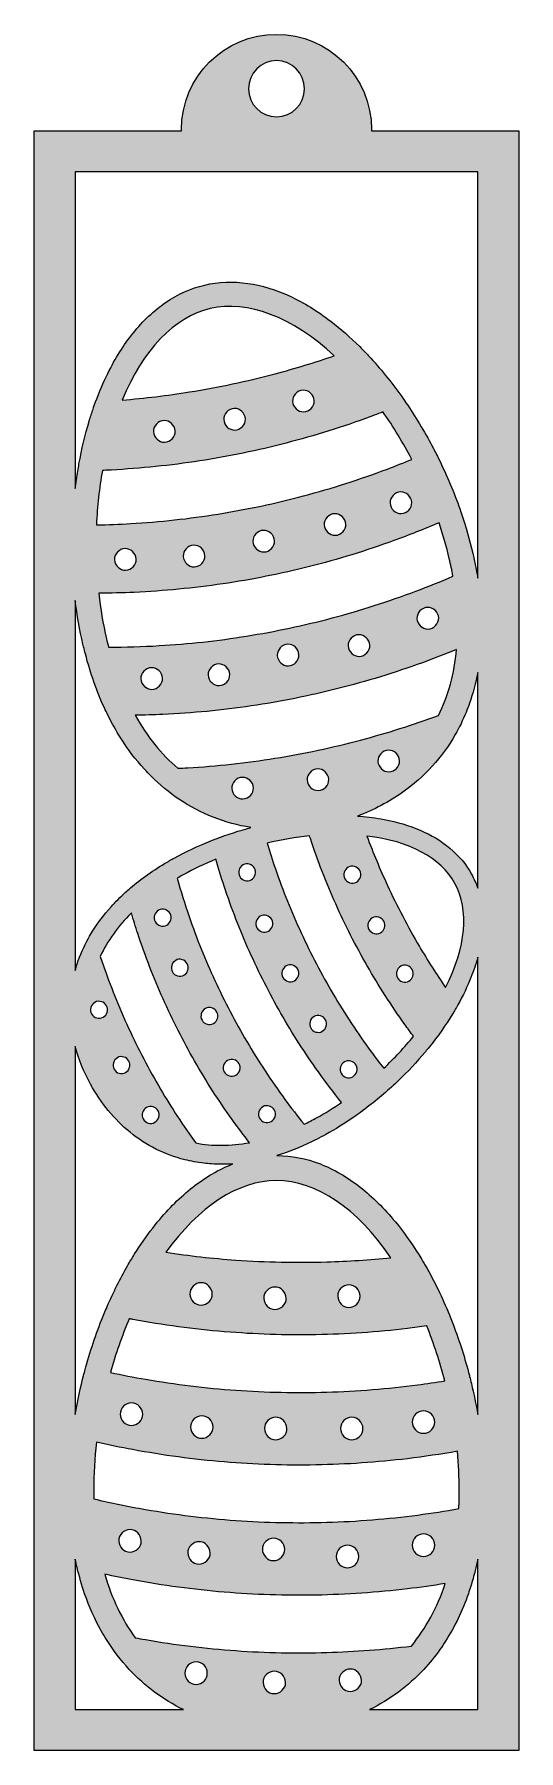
# Model space of a CAD drawing. Header units: inches. Extents: x 0.9 to 7.6, y -17.3 to 6.3.
import ezdxf

# ---------------------------------------------------------------- set-up
doc = ezdxf.new("R2010")
doc.units = ezdxf.units.IN
doc.header["$MEASUREMENT"] = 0
doc.layers.add('Layer 1', color=7, linetype='Continuous')

msp = doc.modelspace()

# ---------------------------------------------------------------- hatches: boundary and pattern name
at = {"layer": 'Layer 1', "true_color": 0x231f20}
h = msp.add_hatch(color=250, dxfattribs=at)
h.dxf.hatch_style = 2
edge = h.paths.add_edge_path()
edge.add_spline(control_points=[(5.566, 4.971), (5.566, 4.976), (5.566, 4.982), (5.566, 4.987), (5.566, 5.71), (4.98, 6.296), (4.257, 6.296), (3.534, 6.296), (2.948, 5.71), (2.948, 4.987), (2.948, 4.982), (2.948, 4.976), (2.948, 4.971), (2.948, 4.971), (0.921, 4.971), (0.921, 4.971), (0.921, 4.971), (0.921, -17.31), (0.921, -17.31), (0.921, -17.31), (7.593, -17.31), (7.593, -17.31), (7.593, -17.31), (7.593, 4.971), (7.593, 4.971), (7.593, 4.971), (5.566, 4.971), (5.566, 4.971)], knot_values=[0, 0, 0, 0, 1, 1, 1, 2, 2, 2, 3, 3, 3, 4, 4, 4, 5, 5, 5, 6, 6, 6, 7, 7, 7, 8, 8, 8, 9, 9, 9, 9], degree=3, periodic=1)
edge = h.paths.add_edge_path()
edge.add_spline(control_points=[(4.257, 5.934), (4.47, 5.934), (4.643, 5.761), (4.643, 5.547), (4.643, 5.334), (4.47, 5.161), (4.257, 5.161), (4.044, 5.161), (3.871, 5.334), (3.871, 5.547), (3.871, 5.761), (4.044, 5.934), (4.257, 5.934)], knot_values=[0, 0, 0, 0, 1, 1, 1, 2, 2, 2, 3, 3, 3, 4, 4, 4, 4], degree=3, periodic=1)
edge = h.paths.add_edge_path()
edge.add_spline(control_points=[(1.485, -1.489), (1.511, -1.695), (1.546, -1.898), (1.591, -2.092), (1.594, -2.103), (1.597, -2.115), (1.6, -2.126), (1.608, -2.16), (1.616, -2.193), (1.625, -2.226), (1.694, -2.492), (1.782, -2.741), (1.887, -2.969), (1.903, -3.002), (1.919, -3.036), (1.935, -3.069), (1.99, -3.178), (2.048, -3.283), (2.111, -3.382), (2.21, -3.538), (2.319, -3.682), (2.437, -3.811), (2.468, -3.844), (2.499, -3.877), (2.531, -3.909), (2.65, -4.027), (2.778, -4.133), (2.914, -4.224), (3.213, -4.425), (3.546, -4.556), (3.903, -4.613), (3.742, -4.657), (3.582, -4.708), (3.427, -4.768), (3.402, -4.777), (3.378, -4.786), (3.354, -4.796), (3.176, -4.867), (3.005, -4.947), (2.846, -5.035), (2.837, -5.039), (2.829, -5.044), (2.821, -5.048), (2.797, -5.062), (2.774, -5.075), (2.751, -5.089), (2.564, -5.198), (2.395, -5.317), (2.244, -5.445), (2.222, -5.464), (2.2, -5.483), (2.179, -5.503), (2.107, -5.567), (2.041, -5.634), (1.979, -5.703), (1.881, -5.811), (1.796, -5.924), (1.723, -6.041), (1.704, -6.071), (1.686, -6.102), (1.669, -6.133), (1.605, -6.248), (1.552, -6.367), (1.512, -6.49), (1.502, -6.519), (1.493, -6.549), (1.485, -6.578), (1.485, -6.578), (1.485, -1.489), (1.485, -1.489)], knot_values=[0, 0, 0, 0, 1, 1, 1, 2, 2, 2, 3, 3, 3, 4, 4, 4, 5, 5, 5, 6, 6, 6, 7, 7, 7, 8, 8, 8, 9, 9, 9, 10, 10, 10, 11, 11, 11, 12, 12, 12, 13, 13, 13, 14, 14, 14, 15, 15, 15, 16, 16, 16, 17, 17, 17, 18, 18, 18, 19, 19, 19, 20, 20, 20, 21, 21, 21, 22, 22, 22, 23, 23, 23, 23], degree=3, periodic=1)
edge = h.paths.add_edge_path()
edge.add_spline(control_points=[(4.239, 1.628), (3.85, 1.525), (3.457, 1.441), (3.06, 1.378), (2.752, 1.328), (2.443, 1.291), (2.132, 1.266), (2.418, 1.957), (2.848, 2.408), (3.345, 2.524), (3.86, 2.644), (4.471, 2.409), (5.053, 1.875), (4.785, 1.783), (4.513, 1.7), (4.239, 1.628)], knot_values=[0, 0, 0, 0, 1, 1, 1, 2, 2, 2, 3, 3, 3, 4, 4, 4, 5, 5, 5, 5], degree=3, periodic=1)
edge = h.paths.add_edge_path()
edge.add_spline(control_points=[(4.661, 1.108), (4.58, 1.089), (4.504, 1.141), (4.483, 1.219), (4.461, 1.296), (4.518, 1.38), (4.594, 1.398), (4.675, 1.417), (4.75, 1.364), (4.772, 1.287), (4.794, 1.209), (4.737, 1.126), (4.661, 1.108)], knot_values=[0, 0, 0, 0, 1, 1, 1, 2, 2, 2, 3, 3, 3, 4, 4, 4, 4], degree=3, periodic=1)
edge = h.paths.add_edge_path()
edge.add_spline(control_points=[(3.713, 0.858), (3.632, 0.839), (3.556, 0.891), (3.535, 0.969), (3.513, 1.046), (3.57, 1.13), (3.646, 1.147), (3.727, 1.166), (3.802, 1.114), (3.824, 1.036), (3.846, 0.959), (3.789, 0.875), (3.713, 0.858)], knot_values=[0, 0, 0, 0, 1, 1, 1, 2, 2, 2, 3, 3, 3, 4, 4, 4, 4], degree=3, periodic=1)
edge = h.paths.add_edge_path()
edge.add_spline(control_points=[(2.746, 0.69), (2.665, 0.671), (2.589, 0.723), (2.567, 0.801), (2.546, 0.878), (2.603, 0.962), (2.678, 0.98), (2.76, 0.999), (2.835, 0.946), (2.857, 0.869), (2.879, 0.791), (2.822, 0.708), (2.746, 0.69)], knot_values=[0, 0, 0, 0, 1, 1, 1, 2, 2, 2, 3, 3, 3, 4, 4, 4, 4], degree=3, periodic=1)
edge = h.paths.add_edge_path()
edge.add_spline(control_points=[(3.125, 0.418), (3.526, 0.477), (3.925, 0.556), (4.318, 0.656), (4.712, 0.755), (5.1, 0.874), (5.481, 1.012), (5.562, 1.042), (5.643, 1.072), (5.723, 1.103), (5.868, 0.897), (6.001, 0.678), (6.121, 0.45), (6.009, 0.404), (5.897, 0.36), (5.784, 0.317), (5.406, 0.175), (5.021, 0.052), (4.631, -0.052), (4.242, -0.155), (3.849, -0.238), (3.452, -0.302), (3.054, -0.366), (2.652, -0.41), (2.25, -0.433), (2.093, -0.442), (1.935, -0.448), (1.778, -0.451), (1.789, -0.197), (1.816, 0.055), (1.859, 0.298), (1.875, 0.299), (1.891, 0.3), (1.906, 0.3), (2.314, 0.319), (2.721, 0.358), (3.125, 0.418)], knot_values=[0, 0, 0, 0, 1, 1, 1, 2, 2, 2, 3, 3, 3, 4, 4, 4, 5, 5, 5, 6, 6, 6, 7, 7, 7, 8, 8, 8, 9, 9, 9, 10, 10, 10, 11, 11, 11, 12, 12, 12, 12], degree=3, periodic=1)
edge = h.paths.add_edge_path()
edge.add_spline(control_points=[(5.415, -3.41), (5.026, -3.513), (4.633, -3.597), (4.236, -3.661), (3.838, -3.724), (3.436, -3.768), (3.034, -3.792), (2.988, -3.794), (2.943, -3.797), (2.897, -3.799), (2.672, -3.606), (2.476, -3.362), (2.312, -3.069), (2.438, -3.068), (2.564, -3.064), (2.691, -3.058), (3.098, -3.04), (3.505, -3.001), (3.909, -2.941), (4.311, -2.882), (4.709, -2.802), (5.102, -2.703), (5.496, -2.604), (5.884, -2.485), (6.266, -2.346), (6.424, -2.289), (6.582, -2.228), (6.738, -2.164), (6.706, -2.499), (6.622, -2.803), (6.488, -3.072), (6.136, -3.201), (5.777, -3.314), (5.415, -3.41)], knot_values=[0, 0, 0, 0, 1, 1, 1, 2, 2, 2, 3, 3, 3, 4, 4, 4, 5, 5, 5, 6, 6, 6, 7, 7, 7, 8, 8, 8, 9, 9, 9, 10, 10, 10, 11, 11, 11, 11], degree=3, periodic=1)
edge = h.paths.add_edge_path()
edge.add_spline(control_points=[(5.836, -3.843), (5.755, -3.862), (5.68, -3.81), (5.658, -3.732), (5.636, -3.655), (5.693, -3.571), (5.769, -3.554), (5.85, -3.535), (5.926, -3.587), (5.947, -3.665), (5.969, -3.742), (5.912, -3.826), (5.836, -3.843)], knot_values=[0, 0, 0, 0, 1, 1, 1, 2, 2, 2, 3, 3, 3, 4, 4, 4, 4], degree=3, periodic=1)
edge = h.paths.add_edge_path()
edge.add_spline(control_points=[(5.785, -5.409), (5.682, -5.187), (5.588, -4.961), (5.503, -4.731), (6.088, -4.8), (6.521, -5.03), (6.714, -5.382), (6.915, -5.746), (6.866, -6.259), (6.586, -6.814), (6.459, -6.63), (6.339, -6.442), (6.225, -6.249), (6.065, -5.977), (5.918, -5.696), (5.785, -5.409)], knot_values=[0, 0, 0, 0, 1, 1, 1, 2, 2, 2, 3, 3, 3, 4, 4, 4, 5, 5, 5, 5], degree=3, periodic=1)
edge = h.paths.add_edge_path()
edge.add_spline(control_points=[(6.08, -6.726), (6.026, -6.759), (5.951, -6.733), (5.922, -6.68), (5.89, -6.622), (5.914, -6.554), (5.968, -6.521), (6.022, -6.488), (6.097, -6.513), (6.127, -6.567), (6.158, -6.624), (6.135, -6.693), (6.08, -6.726)], knot_values=[0, 0, 0, 0, 1, 1, 1, 2, 2, 2, 3, 3, 3, 4, 4, 4, 4], degree=3, periodic=1)
edge = h.paths.add_edge_path()
edge.add_spline(control_points=[(5.689, -6.061), (5.635, -6.094), (5.56, -6.069), (5.53, -6.015), (5.499, -5.957), (5.522, -5.889), (5.577, -5.856), (5.631, -5.823), (5.706, -5.848), (5.735, -5.902), (5.767, -5.96), (5.744, -6.028), (5.689, -6.061)], knot_values=[0, 0, 0, 0, 1, 1, 1, 2, 2, 2, 3, 3, 3, 4, 4, 4, 4], degree=3, periodic=1)
edge = h.paths.add_edge_path()
edge.add_spline(control_points=[(5.506, -6.516), (5.665, -6.793), (5.838, -7.062), (6.023, -7.321), (6.063, -7.376), (6.103, -7.431), (6.143, -7.485), (6.018, -7.638), (5.881, -7.786), (5.733, -7.925), (5.675, -7.851), (5.617, -7.775), (5.561, -7.698), (5.373, -7.442), (5.198, -7.177), (5.037, -6.903), (4.876, -6.631), (4.729, -6.35), (4.597, -6.063), (4.464, -5.775), (4.345, -5.481), (4.242, -5.181), (4.202, -5.064), (4.164, -4.946), (4.128, -4.827), (4.323, -4.782), (4.519, -4.749), (4.713, -4.729), (4.716, -4.741), (4.72, -4.753), (4.724, -4.765), (4.825, -5.07), (4.941, -5.37), (5.072, -5.663), (5.202, -5.954), (5.347, -6.239), (5.506, -6.516)], knot_values=[0, 0, 0, 0, 1, 1, 1, 2, 2, 2, 3, 3, 3, 4, 4, 4, 5, 5, 5, 6, 6, 6, 7, 7, 7, 8, 8, 8, 9, 9, 9, 10, 10, 10, 11, 11, 11, 12, 12, 12, 12], degree=3, periodic=1)
edge = h.paths.add_edge_path()
edge.add_spline(control_points=[(6.203, -14.069), (5.787, -14.123), (5.369, -14.157), (4.949, -14.169), (4.532, -14.181), (4.114, -14.173), (3.698, -14.144), (3.28, -14.114), (2.864, -14.064), (2.452, -13.992), (2.213, -13.951), (1.976, -13.903), (1.741, -13.847), (1.74, -13.807), (1.74, -13.765), (1.74, -13.724), (1.74, -13.508), (1.753, -13.288), (1.779, -13.066), (1.945, -13.104), (2.111, -13.139), (2.278, -13.17), (2.694, -13.247), (3.115, -13.304), (3.538, -13.339), (3.957, -13.374), (4.379, -13.388), (4.8, -13.38), (5.222, -13.373), (5.643, -13.344), (6.061, -13.294), (6.291, -13.266), (6.52, -13.233), (6.748, -13.193), (6.765, -13.371), (6.774, -13.549), (6.774, -13.724), (6.774, -13.811), (6.772, -13.897), (6.768, -13.98), (6.58, -14.014), (6.392, -14.044), (6.203, -14.069)], knot_values=[0, 0, 0, 0, 1, 1, 1, 2, 2, 2, 3, 3, 3, 4, 4, 4, 5, 5, 5, 6, 6, 6, 7, 7, 7, 8, 8, 8, 9, 9, 9, 10, 10, 10, 11, 11, 11, 12, 12, 12, 13, 13, 13, 14, 14, 14, 14], degree=3, periodic=1)
edge = h.paths.add_edge_path()
edge.add_spline(control_points=[(6.282, -14.638), (6.195, -14.638), (6.131, -14.567), (6.127, -14.483), (6.123, -14.4), (6.201, -14.329), (6.282, -14.329), (6.368, -14.329), (6.432, -14.4), (6.436, -14.483), (6.44, -14.567), (6.362, -14.638), (6.282, -14.638)], knot_values=[0, 0, 0, 0, 1, 1, 1, 2, 2, 2, 3, 3, 3, 4, 4, 4, 4], degree=3, periodic=1)
edge = h.paths.add_edge_path()
edge.add_spline(control_points=[(5.234, -14.794), (5.148, -14.794), (5.084, -14.724), (5.08, -14.64), (5.076, -14.556), (5.154, -14.485), (5.234, -14.485), (5.321, -14.485), (5.385, -14.556), (5.389, -14.64), (5.393, -14.723), (5.315, -14.794), (5.234, -14.794)], knot_values=[0, 0, 0, 0, 1, 1, 1, 2, 2, 2, 3, 3, 3, 4, 4, 4, 4], degree=3, periodic=1)
edge = h.paths.add_edge_path()
edge.add_spline(control_points=[(4.217, -14.696), (4.13, -14.696), (4.066, -14.626), (4.062, -14.542), (4.059, -14.459), (4.136, -14.388), (4.217, -14.388), (4.303, -14.388), (4.367, -14.458), (4.371, -14.542), (4.375, -14.625), (4.297, -14.696), (4.217, -14.696)], knot_values=[0, 0, 0, 0, 1, 1, 1, 2, 2, 2, 3, 3, 3, 4, 4, 4, 4], degree=3, periodic=1)
edge = h.paths.add_edge_path()
edge.add_spline(control_points=[(3.189, -14.745), (3.103, -14.745), (3.038, -14.675), (3.035, -14.591), (3.031, -14.508), (3.108, -14.436), (3.189, -14.436), (3.276, -14.436), (3.34, -14.507), (3.344, -14.591), (3.347, -14.674), (3.27, -14.745), (3.189, -14.745)], knot_values=[0, 0, 0, 0, 1, 1, 1, 2, 2, 2, 3, 3, 3, 4, 4, 4, 4], degree=3, periodic=1)
edge = h.paths.add_edge_path()
edge.add_spline(control_points=[(2.24, -14.579), (2.153, -14.579), (2.089, -14.508), (2.085, -14.425), (2.082, -14.341), (2.159, -14.27), (2.24, -14.27), (2.327, -14.27), (2.391, -14.341), (2.394, -14.425), (2.398, -14.508), (2.321, -14.579), (2.24, -14.579)], knot_values=[0, 0, 0, 0, 1, 1, 1, 2, 2, 2, 3, 3, 3, 4, 4, 4, 4], degree=3, periodic=1)
edge = h.paths.add_edge_path()
edge.add_spline(control_points=[(2.259, -12.528), (2.346, -12.528), (2.41, -12.599), (2.414, -12.683), (2.418, -12.766), (2.34, -12.837), (2.259, -12.837), (2.173, -12.837), (2.109, -12.766), (2.105, -12.683), (2.101, -12.599), (2.179, -12.528), (2.259, -12.528)], knot_values=[0, 0, 0, 0, 1, 1, 1, 2, 2, 2, 3, 3, 3, 4, 4, 4, 4], degree=3, periodic=1)
edge = h.paths.add_edge_path()
edge.add_spline(control_points=[(3.228, -12.704), (3.315, -12.704), (3.379, -12.775), (3.383, -12.859), (3.386, -12.942), (3.309, -13.013), (3.228, -13.013), (3.142, -13.013), (3.078, -12.942), (3.074, -12.859), (3.07, -12.775), (3.148, -12.704), (3.228, -12.704)], knot_values=[0, 0, 0, 0, 1, 1, 1, 2, 2, 2, 3, 3, 3, 4, 4, 4, 4], degree=3, periodic=1)
edge = h.paths.add_edge_path()
edge.add_spline(control_points=[(4.246, -12.724), (4.333, -12.724), (4.397, -12.795), (4.4, -12.878), (4.404, -12.962), (4.327, -13.033), (4.246, -13.033), (4.159, -13.033), (4.095, -12.962), (4.092, -12.878), (4.088, -12.795), (4.165, -12.724), (4.246, -12.724)], knot_values=[0, 0, 0, 0, 1, 1, 1, 2, 2, 2, 3, 3, 3, 4, 4, 4, 4], degree=3, periodic=1)
edge = h.paths.add_edge_path()
edge.add_spline(control_points=[(5.293, -12.724), (5.38, -12.724), (5.444, -12.795), (5.448, -12.878), (5.451, -12.962), (5.374, -13.033), (5.293, -13.033), (5.207, -13.033), (5.142, -12.962), (5.139, -12.878), (5.135, -12.795), (5.212, -12.724), (5.293, -12.724)], knot_values=[0, 0, 0, 0, 1, 1, 1, 2, 2, 2, 3, 3, 3, 4, 4, 4, 4], degree=3, periodic=1)
edge = h.paths.add_edge_path()
edge.add_spline(control_points=[(6.282, -12.636), (6.368, -12.636), (6.432, -12.707), (6.436, -12.79), (6.44, -12.874), (6.362, -12.945), (6.282, -12.945), (6.195, -12.945), (6.131, -12.874), (6.127, -12.79), (6.123, -12.707), (6.201, -12.636), (6.282, -12.636)], knot_values=[0, 0, 0, 0, 1, 1, 1, 2, 2, 2, 3, 3, 3, 4, 4, 4, 4], degree=3, periodic=1)
edge = h.paths.add_edge_path()
edge.add_spline(control_points=[(6.203, -12.278), (5.787, -12.332), (5.369, -12.366), (4.949, -12.378), (4.532, -12.391), (4.114, -12.382), (3.698, -12.353), (3.28, -12.323), (2.864, -12.273), (2.452, -12.201), (2.291, -12.174), (2.13, -12.142), (1.97, -12.108), (2.041, -11.854), (2.128, -11.606), (2.229, -11.37), (2.245, -11.373), (2.261, -11.376), (2.278, -11.379), (2.694, -11.457), (3.115, -11.513), (3.538, -11.548), (3.957, -11.583), (4.379, -11.597), (4.8, -11.589), (5.222, -11.582), (5.643, -11.553), (6.061, -11.503), (6.149, -11.492), (6.238, -11.481), (6.326, -11.468), (6.424, -11.711), (6.508, -11.964), (6.575, -12.223), (6.451, -12.243), (6.327, -12.261), (6.203, -12.278)], knot_values=[0, 0, 0, 0, 1, 1, 1, 2, 2, 2, 3, 3, 3, 4, 4, 4, 5, 5, 5, 6, 6, 6, 7, 7, 7, 8, 8, 8, 9, 9, 9, 10, 10, 10, 11, 11, 11, 12, 12, 12, 12], degree=3, periodic=1)
edge = h.paths.add_edge_path()
edge.add_spline(control_points=[(3.219, -10.874), (3.305, -10.874), (3.369, -10.945), (3.373, -11.029), (3.377, -11.112), (3.299, -11.183), (3.219, -11.183), (3.132, -11.183), (3.068, -11.112), (3.064, -11.029), (3.06, -10.945), (3.138, -10.874), (3.219, -10.874)], knot_values=[0, 0, 0, 0, 1, 1, 1, 2, 2, 2, 3, 3, 3, 4, 4, 4, 4], degree=3, periodic=1)
edge = h.paths.add_edge_path()
edge.add_spline(control_points=[(4.236, -10.933), (4.323, -10.933), (4.387, -11.004), (4.391, -11.088), (4.394, -11.171), (4.317, -11.242), (4.236, -11.242), (4.15, -11.242), (4.086, -11.171), (4.082, -11.088), (4.078, -11.004), (4.155, -10.933), (4.236, -10.933)], knot_values=[0, 0, 0, 0, 1, 1, 1, 2, 2, 2, 3, 3, 3, 4, 4, 4, 4], degree=3, periodic=1)
edge = h.paths.add_edge_path()
edge.add_spline(control_points=[(5.254, -10.904), (5.341, -10.904), (5.405, -10.974), (5.408, -11.058), (5.412, -11.142), (5.335, -11.213), (5.254, -11.213), (5.167, -11.213), (5.103, -11.142), (5.1, -11.058), (5.096, -10.975), (5.173, -10.904), (5.254, -10.904)], knot_values=[0, 0, 0, 0, 1, 1, 1, 2, 2, 2, 3, 3, 3, 4, 4, 4, 4], degree=3, periodic=1)
edge = h.paths.add_edge_path()
edge.add_spline(control_points=[(4.949, -10.587), (4.532, -10.6), (4.114, -10.591), (3.698, -10.562), (3.375, -10.539), (3.054, -10.504), (2.734, -10.456), (3.186, -9.825), (3.728, -9.47), (4.257, -9.47), (4.806, -9.47), (5.369, -9.852), (5.832, -10.53), (5.538, -10.559), (5.244, -10.579), (4.949, -10.587)], knot_values=[0, 0, 0, 0, 1, 1, 1, 2, 2, 2, 3, 3, 3, 4, 4, 4, 5, 5, 5, 5], degree=3, periodic=1)
edge = h.paths.add_edge_path()
edge.add_spline(control_points=[(2.219, -7.371), (2.086, -7.083), (1.968, -6.789), (1.865, -6.489), (1.853, -6.455), (1.842, -6.421), (1.83, -6.387), (1.929, -6.175), (2.072, -5.974), (2.258, -5.788), (2.286, -5.884), (2.316, -5.978), (2.347, -6.073), (2.448, -6.378), (2.564, -6.678), (2.695, -6.971), (2.825, -7.262), (2.97, -7.547), (3.129, -7.824), (3.288, -8.101), (3.46, -8.37), (3.646, -8.629), (3.724, -8.737), (3.803, -8.843), (3.885, -8.948), (3.625, -8.995), (3.376, -8.996), (3.144, -8.952), (2.971, -8.712), (2.809, -8.465), (2.66, -8.211), (2.499, -7.939), (2.352, -7.658), (2.219, -7.371)], knot_values=[0, 0, 0, 0, 1, 1, 1, 2, 2, 2, 3, 3, 3, 4, 4, 4, 5, 5, 5, 6, 6, 6, 7, 7, 7, 8, 8, 8, 9, 9, 9, 10, 10, 10, 11, 11, 11, 11], degree=3, periodic=1)
edge = h.paths.add_edge_path()
edge.add_spline(control_points=[(2.58, -8.668), (2.526, -8.701), (2.451, -8.676), (2.421, -8.622), (2.39, -8.565), (2.413, -8.496), (2.468, -8.463), (2.522, -8.43), (2.597, -8.456), (2.626, -8.509), (2.658, -8.567), (2.634, -8.635), (2.58, -8.668)], knot_values=[0, 0, 0, 0, 1, 1, 1, 2, 2, 2, 3, 3, 3, 4, 4, 4, 4], degree=3, periodic=1)
edge = h.paths.add_edge_path()
edge.add_spline(control_points=[(2.178, -7.984), (2.124, -8.017), (2.049, -7.992), (2.02, -7.938), (1.988, -7.881), (2.012, -7.812), (2.066, -7.779), (2.12, -7.746), (2.195, -7.772), (2.225, -7.825), (2.256, -7.883), (2.233, -7.951), (2.178, -7.984)], knot_values=[0, 0, 0, 0, 1, 1, 1, 2, 2, 2, 3, 3, 3, 4, 4, 4, 4], degree=3, periodic=1)
edge = h.paths.add_edge_path()
edge.add_spline(control_points=[(1.87, -7.223), (1.816, -7.256), (1.74, -7.231), (1.711, -7.177), (1.679, -7.12), (1.703, -7.051), (1.757, -7.018), (1.811, -6.985), (1.886, -7.011), (1.916, -7.064), (1.948, -7.122), (1.924, -7.19), (1.87, -7.223)], knot_values=[0, 0, 0, 0, 1, 1, 1, 2, 2, 2, 3, 3, 3, 4, 4, 4, 4], degree=3, periodic=1)
edge = h.paths.add_edge_path()
edge.add_spline(control_points=[(2.633, -5.75), (2.687, -5.717), (2.762, -5.742), (2.792, -5.796), (2.823, -5.853), (2.8, -5.921), (2.746, -5.955), (2.692, -5.987), (2.616, -5.962), (2.587, -5.908), (2.555, -5.851), (2.579, -5.783), (2.633, -5.75)], knot_values=[0, 0, 0, 0, 1, 1, 1, 2, 2, 2, 3, 3, 3, 4, 4, 4, 4], degree=3, periodic=1)
edge = h.paths.add_edge_path()
edge.add_spline(control_points=[(2.869, -6.44), (2.923, -6.407), (2.998, -6.433), (3.028, -6.486), (3.06, -6.544), (3.036, -6.612), (2.982, -6.645), (2.928, -6.678), (2.852, -6.653), (2.823, -6.599), (2.791, -6.542), (2.815, -6.473), (2.869, -6.44)], knot_values=[0, 0, 0, 0, 1, 1, 1, 2, 2, 2, 3, 3, 3, 4, 4, 4, 4], degree=3, periodic=1)
edge = h.paths.add_edge_path()
edge.add_spline(control_points=[(3.277, -7.104), (3.331, -7.071), (3.406, -7.097), (3.436, -7.151), (3.467, -7.208), (3.444, -7.276), (3.389, -7.309), (3.335, -7.342), (3.26, -7.317), (3.231, -7.263), (3.199, -7.206), (3.223, -7.137), (3.277, -7.104)], knot_values=[0, 0, 0, 0, 1, 1, 1, 2, 2, 2, 3, 3, 3, 4, 4, 4, 4], degree=3, periodic=1)
edge = h.paths.add_edge_path()
edge.add_spline(control_points=[(3.583, -7.816), (3.637, -7.783), (3.713, -7.808), (3.742, -7.862), (3.774, -7.919), (3.75, -7.988), (3.696, -8.021), (3.642, -8.054), (3.567, -8.028), (3.537, -7.975), (3.506, -7.917), (3.529, -7.849), (3.583, -7.816)], knot_values=[0, 0, 0, 0, 1, 1, 1, 2, 2, 2, 3, 3, 3, 4, 4, 4, 4], degree=3, periodic=1)
edge = h.paths.add_edge_path()
edge.add_spline(control_points=[(4.07, -8.453), (4.124, -8.42), (4.199, -8.446), (4.229, -8.5), (4.26, -8.557), (4.237, -8.625), (4.182, -8.658), (4.128, -8.691), (4.053, -8.666), (4.024, -8.612), (3.992, -8.555), (4.015, -8.486), (4.07, -8.453)], knot_values=[0, 0, 0, 0, 1, 1, 1, 2, 2, 2, 3, 3, 3, 4, 4, 4, 4], degree=3, periodic=1)
edge = h.paths.add_edge_path()
edge.add_spline(control_points=[(3.848, -7.557), (3.688, -7.285), (3.541, -7.004), (3.408, -6.717), (3.275, -6.429), (3.156, -6.135), (3.053, -5.835), (2.994, -5.662), (2.939, -5.487), (2.89, -5.31), (2.917, -5.295), (2.944, -5.279), (2.972, -5.264), (3.115, -5.185), (3.266, -5.114), (3.422, -5.05), (3.458, -5.174), (3.495, -5.297), (3.536, -5.419), (3.636, -5.724), (3.753, -6.024), (3.884, -6.317), (4.014, -6.608), (4.159, -6.893), (4.317, -7.17), (4.476, -7.447), (4.649, -7.716), (4.835, -7.975), (4.937, -8.118), (5.043, -8.258), (5.153, -8.394), (5.041, -8.471), (4.926, -8.542), (4.81, -8.606), (4.752, -8.637), (4.695, -8.667), (4.637, -8.695), (4.546, -8.583), (4.458, -8.469), (4.373, -8.352), (4.185, -8.096), (4.009, -7.831), (3.848, -7.557)], knot_values=[0, 0, 0, 0, 1, 1, 1, 2, 2, 2, 3, 3, 3, 4, 4, 4, 5, 5, 5, 6, 6, 6, 7, 7, 7, 8, 8, 8, 9, 9, 9, 10, 10, 10, 11, 11, 11, 12, 12, 12, 13, 13, 13, 14, 14, 14, 14], degree=3, periodic=1)
edge = h.paths.add_edge_path()
edge.add_spline(control_points=[(3.955, -5.173), (3.987, -5.23), (3.963, -5.298), (3.909, -5.331), (3.855, -5.364), (3.779, -5.339), (3.75, -5.285), (3.718, -5.228), (3.742, -5.16), (3.796, -5.126), (3.85, -5.094), (3.925, -5.119), (3.955, -5.173)], knot_values=[0, 0, 0, 0, 1, 1, 1, 2, 2, 2, 3, 3, 3, 4, 4, 4, 4], degree=3, periodic=1)
edge = h.paths.add_edge_path()
edge.add_spline(control_points=[(3.824, -4.216), (3.742, -4.235), (3.667, -4.183), (3.645, -4.105), (3.623, -4.028), (3.68, -3.944), (3.756, -3.927), (3.837, -3.908), (3.913, -3.96), (3.935, -4.038), (3.956, -4.115), (3.899, -4.199), (3.824, -4.216)], knot_values=[0, 0, 0, 0, 1, 1, 1, 2, 2, 2, 3, 3, 3, 4, 4, 4, 4], degree=3, periodic=1)
edge = h.paths.add_edge_path()
edge.add_spline(control_points=[(4.033, -5.834), (4.087, -5.801), (4.162, -5.826), (4.192, -5.88), (4.223, -5.937), (4.2, -6.006), (4.146, -6.039), (4.092, -6.072), (4.016, -6.046), (3.987, -5.993), (3.955, -5.935), (3.979, -5.867), (4.033, -5.834)], knot_values=[0, 0, 0, 0, 1, 1, 1, 2, 2, 2, 3, 3, 3, 4, 4, 4, 4], degree=3, periodic=1)
edge = h.paths.add_edge_path()
edge.add_spline(control_points=[(4.392, -6.516), (4.446, -6.483), (4.521, -6.509), (4.55, -6.563), (4.582, -6.62), (4.558, -6.688), (4.504, -6.721), (4.45, -6.754), (4.375, -6.729), (4.345, -6.675), (4.314, -6.618), (4.337, -6.549), (4.392, -6.516)], knot_values=[0, 0, 0, 0, 1, 1, 1, 2, 2, 2, 3, 3, 3, 4, 4, 4, 4], degree=3, periodic=1)
edge = h.paths.add_edge_path()
edge.add_spline(control_points=[(4.774, -7.211), (4.828, -7.178), (4.903, -7.204), (4.933, -7.257), (4.964, -7.315), (4.941, -7.383), (4.887, -7.416), (4.833, -7.449), (4.757, -7.424), (4.728, -7.37), (4.696, -7.313), (4.72, -7.244), (4.774, -7.211)], knot_values=[0, 0, 0, 0, 1, 1, 1, 2, 2, 2, 3, 3, 3, 4, 4, 4, 4], degree=3, periodic=1)
edge = h.paths.add_edge_path()
edge.add_spline(control_points=[(5.147, -7.994), (5.116, -7.937), (5.139, -7.868), (5.193, -7.835), (5.247, -7.802), (5.323, -7.828), (5.352, -7.881), (5.384, -7.939), (5.36, -8.007), (5.306, -8.04), (5.252, -8.073), (5.177, -8.048), (5.147, -7.994)], knot_values=[0, 0, 0, 0, 1, 1, 1, 2, 2, 2, 3, 3, 3, 4, 4, 4, 4], degree=3, periodic=1)
edge = h.paths.add_edge_path()
edge.add_spline(control_points=[(4.793, -3.81), (4.874, -3.791), (4.95, -3.844), (4.972, -3.921), (4.994, -3.999), (4.937, -4.082), (4.861, -4.1), (4.78, -4.119), (4.704, -4.067), (4.682, -3.989), (4.661, -3.912), (4.718, -3.828), (4.793, -3.81)], knot_values=[0, 0, 0, 0, 1, 1, 1, 2, 2, 2, 3, 3, 3, 4, 4, 4, 4], degree=3, periodic=1)
edge = h.paths.add_edge_path()
edge.add_spline(control_points=[(5.357, -5.364), (5.303, -5.397), (5.227, -5.372), (5.198, -5.318), (5.166, -5.261), (5.19, -5.192), (5.244, -5.159), (5.298, -5.126), (5.373, -5.152), (5.403, -5.205), (5.434, -5.263), (5.411, -5.331), (5.357, -5.364)], knot_values=[0, 0, 0, 0, 1, 1, 1, 2, 2, 2, 3, 3, 3, 4, 4, 4, 4], degree=3, periodic=1)
edge = h.paths.add_edge_path()
edge.add_spline(control_points=[(2.504, -2.419), (2.585, -2.4), (2.661, -2.452), (2.683, -2.53), (2.704, -2.607), (2.647, -2.691), (2.572, -2.709), (2.491, -2.728), (2.415, -2.675), (2.393, -2.598), (2.371, -2.52), (2.428, -2.437), (2.504, -2.419)], knot_values=[0, 0, 0, 0, 1, 1, 1, 2, 2, 2, 3, 3, 3, 4, 4, 4, 4], degree=3, periodic=1)
edge = h.paths.add_edge_path()
edge.add_spline(control_points=[(3.431, -2.367), (3.512, -2.348), (3.587, -2.401), (3.609, -2.478), (3.631, -2.556), (3.574, -2.639), (3.498, -2.657), (3.417, -2.676), (3.341, -2.623), (3.32, -2.546), (3.298, -2.468), (3.355, -2.385), (3.431, -2.367)], knot_values=[0, 0, 0, 0, 1, 1, 1, 2, 2, 2, 3, 3, 3, 4, 4, 4, 4], degree=3, periodic=1)
edge = h.paths.add_edge_path()
edge.add_spline(control_points=[(4.384, -2.096), (4.465, -2.077), (4.54, -2.13), (4.562, -2.207), (4.584, -2.285), (4.527, -2.368), (4.451, -2.386), (4.37, -2.405), (4.294, -2.353), (4.273, -2.275), (4.251, -2.198), (4.308, -2.114), (4.384, -2.096)], knot_values=[0, 0, 0, 0, 1, 1, 1, 2, 2, 2, 3, 3, 3, 4, 4, 4, 4], degree=3, periodic=1)
edge = h.paths.add_edge_path()
edge.add_spline(control_points=[(5.359, -1.965), (5.441, -1.946), (5.516, -1.999), (5.538, -2.076), (5.56, -2.154), (5.503, -2.237), (5.427, -2.255), (5.346, -2.274), (5.27, -2.222), (5.248, -2.144), (5.227, -2.067), (5.284, -1.983), (5.359, -1.965)], knot_values=[0, 0, 0, 0, 1, 1, 1, 2, 2, 2, 3, 3, 3, 4, 4, 4, 4], degree=3, periodic=1)
edge = h.paths.add_edge_path()
edge.add_spline(control_points=[(6.307, -1.589), (6.388, -1.57), (6.464, -1.623), (6.486, -1.7), (6.507, -1.778), (6.45, -1.861), (6.375, -1.879), (6.293, -1.898), (6.218, -1.846), (6.196, -1.768), (6.174, -1.691), (6.231, -1.607), (6.307, -1.589)], knot_values=[0, 0, 0, 0, 1, 1, 1, 2, 2, 2, 3, 3, 3, 4, 4, 4, 4], degree=3, periodic=1)
edge = h.paths.add_edge_path()
edge.add_spline(control_points=[(6.176, -1.362), (5.798, -1.505), (5.413, -1.628), (5.023, -1.731), (4.634, -1.834), (4.241, -1.917), (3.844, -1.981), (3.446, -2.045), (3.044, -2.089), (2.642, -2.112), (2.409, -2.126), (2.177, -2.132), (1.944, -2.132), (1.934, -2.094), (1.924, -2.055), (1.915, -2.016), (1.868, -1.814), (1.833, -1.604), (1.809, -1.391), (1.972, -1.39), (2.135, -1.386), (2.298, -1.379), (2.706, -1.36), (3.113, -1.321), (3.517, -1.262), (3.918, -1.203), (4.317, -1.123), (4.71, -1.024), (5.104, -0.925), (5.492, -0.806), (5.874, -0.667), (6.083, -0.591), (6.291, -0.509), (6.496, -0.422), (6.551, -0.585), (6.598, -0.75), (6.637, -0.914), (6.656, -0.996), (6.672, -1.076), (6.687, -1.156), (6.518, -1.229), (6.348, -1.298), (6.176, -1.362)], knot_values=[0, 0, 0, 0, 1, 1, 1, 2, 2, 2, 3, 3, 3, 4, 4, 4, 5, 5, 5, 6, 6, 6, 7, 7, 7, 8, 8, 8, 9, 9, 9, 10, 10, 10, 11, 11, 11, 12, 12, 12, 13, 13, 13, 14, 14, 14, 14], degree=3, periodic=1)
edge = h.paths.add_edge_path()
edge.add_spline(control_points=[(2.141, -0.781), (2.222, -0.762), (2.298, -0.815), (2.32, -0.892), (2.341, -0.97), (2.284, -1.053), (2.209, -1.071), (2.128, -1.09), (2.052, -1.037), (2.03, -0.96), (2.008, -0.882), (2.065, -0.799), (2.141, -0.781)], knot_values=[0, 0, 0, 0, 1, 1, 1, 2, 2, 2, 3, 3, 3, 4, 4, 4, 4], degree=3, periodic=1)
edge = h.paths.add_edge_path()
edge.add_spline(control_points=[(3.088, -0.734), (3.169, -0.715), (3.245, -0.768), (3.267, -0.845), (3.289, -0.923), (3.232, -1.006), (3.156, -1.024), (3.075, -1.043), (2.999, -0.991), (2.977, -0.913), (2.955, -0.836), (3.012, -0.752), (3.088, -0.734)], knot_values=[0, 0, 0, 0, 1, 1, 1, 2, 2, 2, 3, 3, 3, 4, 4, 4, 4], degree=3, periodic=1)
edge = h.paths.add_edge_path()
edge.add_spline(control_points=[(4.047, -0.53), (4.128, -0.511), (4.204, -0.563), (4.225, -0.641), (4.247, -0.718), (4.19, -0.802), (4.114, -0.82), (4.033, -0.838), (3.958, -0.786), (3.936, -0.709), (3.914, -0.631), (3.971, -0.548), (4.047, -0.53)], knot_values=[0, 0, 0, 0, 1, 1, 1, 2, 2, 2, 3, 3, 3, 4, 4, 4, 4], degree=3, periodic=1)
edge = h.paths.add_edge_path()
edge.add_spline(control_points=[(5.029, -0.301), (5.11, -0.282), (5.186, -0.334), (5.207, -0.412), (5.229, -0.489), (5.172, -0.573), (5.096, -0.59), (5.015, -0.609), (4.94, -0.557), (4.918, -0.479), (4.896, -0.402), (4.953, -0.318), (5.029, -0.301)], knot_values=[0, 0, 0, 0, 1, 1, 1, 2, 2, 2, 3, 3, 3, 4, 4, 4, 4], degree=3, periodic=1)
edge = h.paths.add_edge_path()
edge.add_spline(control_points=[(5.936, -0.002), (6.018, 0.017), (6.093, -0.035), (6.115, -0.113), (6.137, -0.19), (6.08, -0.274), (6.004, -0.291), (5.923, -0.31), (5.847, -0.258), (5.825, -0.18), (5.804, -0.103), (5.861, -0.019), (5.936, -0.002)], knot_values=[0, 0, 0, 0, 1, 1, 1, 2, 2, 2, 3, 3, 3, 4, 4, 4, 4], degree=3, periodic=1)
edge = h.paths.add_edge_path()
edge.add_spline(control_points=[(1.485, -7.625), (1.532, -7.801), (1.602, -7.974), (1.695, -8.143), (1.84, -8.406), (2.023, -8.629), (2.24, -8.805), (2.463, -8.986), (2.717, -9.113), (2.993, -9.182), (3.079, -9.204), (3.167, -9.22), (3.256, -9.23), (3.291, -9.234), (3.326, -9.238), (3.362, -9.24), (3.458, -9.246), (3.557, -9.246), (3.657, -9.239), (3.655, -9.24), (3.654, -9.24), (3.652, -9.241), (3.465, -9.314), (3.281, -9.421), (3.103, -9.559), (2.936, -9.691), (2.773, -9.852), (2.62, -10.037), (2.529, -10.148), (2.441, -10.267), (2.357, -10.394), (2.337, -10.425), (2.317, -10.456), (2.298, -10.487), (2.266, -10.538), (2.235, -10.589), (2.205, -10.641), (2.104, -10.817), (2.01, -11.006), (1.924, -11.203), (1.911, -11.235), (1.897, -11.267), (1.884, -11.299), (1.787, -11.534), (1.702, -11.779), (1.632, -12.031), (1.625, -12.056), (1.618, -12.081), (1.611, -12.107), (1.609, -12.115), (1.607, -12.122), (1.605, -12.13), (1.557, -12.314), (1.517, -12.5), (1.485, -12.687), (1.485, -12.687), (1.485, -7.625), (1.485, -7.625)], knot_values=[0, 0, 0, 0, 1, 1, 1, 2, 2, 2, 3, 3, 3, 4, 4, 4, 5, 5, 5, 6, 6, 6, 7, 7, 7, 8, 8, 8, 9, 9, 9, 10, 10, 10, 11, 11, 11, 12, 12, 12, 13, 13, 13, 14, 14, 14, 15, 15, 15, 16, 16, 16, 17, 17, 17, 18, 18, 18, 19, 19, 19, 19], degree=3, periodic=1)
edge = h.paths.add_edge_path()
edge.add_spline(control_points=[(1.485, -16.746), (1.485, -16.746), (1.485, -14.674), (1.485, -14.674), (1.486, -14.676), (1.486, -14.678), (1.486, -14.68), (1.494, -14.718), (1.502, -14.756), (1.511, -14.793), (1.541, -14.916), (1.575, -15.036), (1.615, -15.151), (1.678, -15.333), (1.754, -15.503), (1.843, -15.662), (1.867, -15.703), (1.89, -15.743), (1.915, -15.783), (2.008, -15.931), (2.113, -16.068), (2.228, -16.192), (2.443, -16.422), (2.693, -16.608), (2.974, -16.746), (2.974, -16.746), (1.485, -16.746), (1.485, -16.746)], knot_values=[0, 0, 0, 0, 1, 1, 1, 2, 2, 2, 3, 3, 3, 4, 4, 4, 5, 5, 5, 6, 6, 6, 7, 7, 7, 8, 8, 8, 9, 9, 9, 9], degree=3, periodic=1)
edge = h.paths.add_edge_path()
edge.add_spline(control_points=[(3.15, -16.399), (3.063, -16.399), (2.999, -16.328), (2.996, -16.245), (2.992, -16.161), (3.069, -16.09), (3.15, -16.09), (3.237, -16.09), (3.301, -16.161), (3.304, -16.245), (3.308, -16.328), (3.231, -16.399), (3.15, -16.399)], knot_values=[0, 0, 0, 0, 1, 1, 1, 2, 2, 2, 3, 3, 3, 4, 4, 4, 4], degree=3, periodic=1)
edge = h.paths.add_edge_path()
edge.add_spline(control_points=[(4.226, -16.526), (4.14, -16.526), (4.076, -16.456), (4.072, -16.372), (4.068, -16.289), (4.146, -16.218), (4.226, -16.218), (4.313, -16.218), (4.377, -16.288), (4.381, -16.372), (4.385, -16.455), (4.307, -16.526), (4.226, -16.526)], knot_values=[0, 0, 0, 0, 1, 1, 1, 2, 2, 2, 3, 3, 3, 4, 4, 4, 4], degree=3, periodic=1)
edge = h.paths.add_edge_path()
edge.add_spline(control_points=[(3.698, -15.934), (3.28, -15.905), (2.864, -15.855), (2.452, -15.783), (2.405, -15.775), (2.358, -15.767), (2.312, -15.758), (2.13, -15.51), (1.989, -15.217), (1.892, -14.883), (2.02, -14.911), (2.149, -14.937), (2.278, -14.961), (2.694, -15.038), (3.115, -15.095), (3.538, -15.13), (3.957, -15.165), (4.379, -15.178), (4.8, -15.171), (5.222, -15.163), (5.643, -15.135), (6.061, -15.085), (6.235, -15.064), (6.409, -15.04), (6.582, -15.011), (6.471, -15.343), (6.313, -15.631), (6.114, -15.871), (5.728, -15.919), (5.339, -15.948), (4.949, -15.96), (4.532, -15.972), (4.114, -15.964), (3.698, -15.934)], knot_values=[0, 0, 0, 0, 1, 1, 1, 2, 2, 2, 3, 3, 3, 4, 4, 4, 5, 5, 5, 6, 6, 6, 7, 7, 7, 8, 8, 8, 9, 9, 9, 10, 10, 10, 11, 11, 11, 11], degree=3, periodic=1)
edge = h.paths.add_edge_path()
edge.add_spline(control_points=[(5.274, -16.497), (5.187, -16.497), (5.123, -16.426), (5.119, -16.343), (5.115, -16.259), (5.193, -16.188), (5.274, -16.188), (5.36, -16.188), (5.424, -16.259), (5.428, -16.343), (5.432, -16.426), (5.354, -16.497), (5.274, -16.497)], knot_values=[0, 0, 0, 0, 1, 1, 1, 2, 2, 2, 3, 3, 3, 4, 4, 4, 4], degree=3, periodic=1)
edge = h.paths.add_edge_path()
edge.add_spline(control_points=[(7.029, -16.746), (7.029, -16.746), (5.54, -16.746), (5.54, -16.746), (5.821, -16.608), (6.071, -16.422), (6.285, -16.192), (6.365, -16.107), (6.439, -16.015), (6.508, -15.919), (6.535, -15.881), (6.561, -15.842), (6.586, -15.803), (6.712, -15.605), (6.817, -15.388), (6.899, -15.151), (6.922, -15.083), (6.944, -15.014), (6.964, -14.943), (6.974, -14.907), (6.984, -14.87), (6.993, -14.833), (7.006, -14.781), (7.018, -14.728), (7.029, -14.674), (7.029, -14.674), (7.029, -16.746), (7.029, -16.746)], knot_values=[0, 0, 0, 0, 1, 1, 1, 2, 2, 2, 3, 3, 3, 4, 4, 4, 5, 5, 5, 6, 6, 6, 7, 7, 7, 8, 8, 8, 9, 9, 9, 9], degree=3, periodic=1)
edge = h.paths.add_edge_path()
edge.add_spline(control_points=[(7.029, -12.687), (7.004, -12.545), (6.975, -12.403), (6.941, -12.261), (6.934, -12.228), (6.925, -12.195), (6.917, -12.162), (6.912, -12.143), (6.907, -12.125), (6.902, -12.107), (6.84, -11.87), (6.764, -11.638), (6.676, -11.414), (6.664, -11.381), (6.651, -11.349), (6.638, -11.317), (6.54, -11.078), (6.429, -10.851), (6.309, -10.641), (6.297, -10.621), (6.285, -10.601), (6.273, -10.58), (6.254, -10.548), (6.235, -10.517), (6.215, -10.485), (6.114, -10.324), (6.006, -10.173), (5.894, -10.037), (5.741, -9.852), (5.578, -9.691), (5.41, -9.559), (5.233, -9.421), (5.049, -9.314), (4.862, -9.241), (4.665, -9.164), (4.463, -9.125), (4.262, -9.125), (4.419, -9.076), (4.578, -9.014), (4.738, -8.937), (4.762, -8.926), (4.786, -8.914), (4.81, -8.902), (4.852, -8.88), (4.894, -8.858), (4.936, -8.835), (5.065, -8.764), (5.194, -8.684), (5.32, -8.597), (5.342, -8.582), (5.363, -8.567), (5.384, -8.552), (5.542, -8.439), (5.696, -8.315), (5.842, -8.183), (5.861, -8.165), (5.88, -8.148), (5.899, -8.13), (5.909, -8.12), (5.92, -8.11), (5.93, -8.1), (6.064, -7.972), (6.191, -7.837), (6.307, -7.697), (6.324, -7.677), (6.341, -7.657), (6.358, -7.636), (6.48, -7.484), (6.591, -7.328), (6.686, -7.171), (6.695, -7.156), (6.704, -7.14), (6.713, -7.125), (6.728, -7.101), (6.742, -7.076), (6.755, -7.052), (6.826, -6.926), (6.886, -6.799), (6.935, -6.676), (6.973, -6.582), (7.004, -6.488), (7.029, -6.397), (7.029, -6.397), (7.029, -12.687), (7.029, -12.687)], knot_values=[0, 0, 0, 0, 1, 1, 1, 2, 2, 2, 3, 3, 3, 4, 4, 4, 5, 5, 5, 6, 6, 6, 7, 7, 7, 8, 8, 8, 9, 9, 9, 10, 10, 10, 11, 11, 11, 12, 12, 12, 13, 13, 13, 14, 14, 14, 15, 15, 15, 16, 16, 16, 17, 17, 17, 18, 18, 18, 19, 19, 19, 20, 20, 20, 21, 21, 21, 22, 22, 22, 23, 23, 23, 24, 24, 24, 25, 25, 25, 26, 26, 26, 27, 27, 27, 28, 28, 28, 28], degree=3, periodic=1)
edge = h.paths.add_edge_path()
edge.add_spline(control_points=[(7.029, -5.449), (7.006, -5.382), (6.977, -5.317), (6.943, -5.255), (6.869, -5.121), (6.769, -5), (6.645, -4.897), (6.529, -4.799), (6.39, -4.716), (6.234, -4.649), (6.085, -4.585), (5.919, -4.536), (5.74, -4.502), (5.633, -4.482), (5.522, -4.467), (5.407, -4.458), (5.395, -4.457), (5.383, -4.456), (5.371, -4.456), (5.598, -4.371), (5.807, -4.262), (5.997, -4.128), (6.296, -3.917), (6.538, -3.65), (6.719, -3.336), (6.775, -3.238), (6.824, -3.136), (6.867, -3.03), (6.884, -2.989), (6.9, -2.947), (6.915, -2.905), (6.963, -2.769), (7.001, -2.627), (7.029, -2.479), (7.029, -2.479), (7.029, -5.449), (7.029, -5.449)], knot_values=[0, 0, 0, 0, 1, 1, 1, 2, 2, 2, 3, 3, 3, 4, 4, 4, 5, 5, 5, 6, 6, 6, 7, 7, 7, 8, 8, 8, 9, 9, 9, 10, 10, 10, 11, 11, 11, 12, 12, 12, 12], degree=3, periodic=1)
edge = h.paths.add_edge_path()
edge.add_spline(control_points=[(7.029, -1.184), (7.025, -1.161), (7.021, -1.139), (7.017, -1.116), (7.012, -1.083), (7.005, -1.05), (6.999, -1.016), (6.987, -0.957), (6.974, -0.898), (6.96, -0.838), (6.918, -0.656), (6.864, -0.471), (6.801, -0.286), (6.79, -0.255), (6.779, -0.224), (6.768, -0.192), (6.684, 0.04), (6.585, 0.27), (6.473, 0.494), (6.458, 0.523), (6.444, 0.553), (6.428, 0.582), (6.42, 0.598), (6.411, 0.614), (6.403, 0.63), (6.292, 0.838), (6.17, 1.04), (6.039, 1.23), (6.02, 1.258), (6.001, 1.286), (5.981, 1.313), (5.838, 1.516), (5.684, 1.704), (5.525, 1.875), (5.51, 1.891), (5.494, 1.908), (5.478, 1.924), (5.453, 1.95), (5.428, 1.975), (5.403, 2.001), (5.273, 2.13), (5.139, 2.247), (5.004, 2.35), (4.82, 2.491), (4.632, 2.606), (4.446, 2.693), (4.25, 2.784), (4.053, 2.844), (3.862, 2.871), (3.658, 2.9), (3.459, 2.892), (3.269, 2.848), (3.079, 2.803), (2.897, 2.722), (2.728, 2.606), (2.568, 2.497), (2.418, 2.356), (2.283, 2.188), (2.154, 2.028), (2.037, 1.841), (1.934, 1.633), (1.873, 1.51), (1.817, 1.379), (1.766, 1.242), (1.754, 1.209), (1.742, 1.175), (1.73, 1.141), (1.712, 1.087), (1.694, 1.032), (1.677, 0.976), (1.621, 0.789), (1.574, 0.592), (1.537, 0.388), (1.531, 0.355), (1.525, 0.322), (1.52, 0.289), (1.507, 0.21), (1.495, 0.129), (1.485, 0.049), (1.485, 0.049), (1.485, 4.407), (1.485, 4.407), (1.485, 4.407), (3.084, 4.407), (3.084, 4.407), (3.084, 4.407), (5.43, 4.407), (5.43, 4.407), (5.43, 4.407), (7.029, 4.407), (7.029, 4.407), (7.029, 4.407), (7.029, -1.184), (7.029, -1.184)], knot_values=[0, 0, 0, 0, 1, 1, 1, 2, 2, 2, 3, 3, 3, 4, 4, 4, 5, 5, 5, 6, 6, 6, 7, 7, 7, 8, 8, 8, 9, 9, 9, 10, 10, 10, 11, 11, 11, 12, 12, 12, 13, 13, 13, 14, 14, 14, 15, 15, 15, 16, 16, 16, 17, 17, 17, 18, 18, 18, 19, 19, 19, 20, 20, 20, 21, 21, 21, 22, 22, 22, 23, 23, 23, 24, 24, 24, 25, 25, 25, 26, 26, 26, 27, 27, 27, 28, 28, 28, 29, 29, 29, 30, 30, 30, 31, 31, 31, 31], degree=3, periodic=1)

# ---------------------------------------------------------------- linework, layer by layer
at = {"layer": 'Layer 1', "lineweight": 0}
for points, knots in [([(5.566, 4.971), (5.566, 4.976), (5.566, 4.982), (5.566, 4.987), (5.566, 5.71), (4.98, 6.296), (4.257, 6.296), (3.534, 6.296), (2.948, 5.71), (2.948, 4.987), (2.948, 4.982), (2.948, 4.976), (2.948, 4.971), (2.948, 4.971), (0.921, 4.971), (0.921, 4.971), (0.921, 4.971), (0.921, -17.31), (0.921, -17.31), (0.921, -17.31), (7.593, -17.31), (7.593, -17.31), (7.593, -17.31), (7.593, 4.971), (7.593, 4.971), (7.593, 4.971), (5.566, 4.971), (5.566, 4.971)], [0, 0, 0, 0, 1, 1, 1, 2, 2, 2, 3, 3, 3, 4, 4, 4, 5, 5, 5, 6, 6, 6, 7, 7, 7, 8, 8, 8, 9, 9, 9, 9]), ([(4.257, 5.934), (4.47, 5.934), (4.643, 5.761), (4.643, 5.547), (4.643, 5.334), (4.47, 5.161), (4.257, 5.161), (4.044, 5.161), (3.871, 5.334), (3.871, 5.547), (3.871, 5.761), (4.044, 5.934), (4.257, 5.934)], [0, 0, 0, 0, 1, 1, 1, 2, 2, 2, 3, 3, 3, 4, 4, 4, 4]), ([(7.029, -1.184), (7.025, -1.161), (7.021, -1.139), (7.017, -1.116), (7.012, -1.083), (7.005, -1.05), (6.999, -1.016), (6.987, -0.957), (6.974, -0.898), (6.96, -0.838), (6.918, -0.656), (6.864, -0.471), (6.801, -0.286), (6.79, -0.255), (6.779, -0.224), (6.768, -0.192), (6.684, 0.04), (6.585, 0.27), (6.473, 0.494), (6.458, 0.523), (6.444, 0.553), (6.428, 0.582), (6.42, 0.598), (6.411, 0.614), (6.403, 0.63), (6.292, 0.838), (6.17, 1.04), (6.039, 1.23), (6.02, 1.258), (6.001, 1.286), (5.981, 1.313), (5.838, 1.516), (5.684, 1.704), (5.525, 1.875), (5.51, 1.891), (5.494, 1.908), (5.478, 1.924), (5.453, 1.95), (5.428, 1.975), (5.403, 2.001), (5.273, 2.13), (5.139, 2.247), (5.004, 2.35), (4.82, 2.491), (4.632, 2.606), (4.446, 2.693), (4.25, 2.784), (4.053, 2.844), (3.862, 2.871), (3.658, 2.9), (3.459, 2.892), (3.269, 2.848), (3.079, 2.803), (2.897, 2.722), (2.728, 2.606), (2.568, 2.497), (2.418, 2.356), (2.283, 2.188), (2.154, 2.028), (2.037, 1.841), (1.934, 1.633), (1.873, 1.51), (1.817, 1.379), (1.766, 1.242), (1.754, 1.209), (1.742, 1.175), (1.73, 1.141), (1.712, 1.087), (1.694, 1.032), (1.677, 0.976), (1.621, 0.789), (1.574, 0.592), (1.537, 0.388), (1.531, 0.355), (1.525, 0.322), (1.52, 0.289), (1.507, 0.21), (1.495, 0.129), (1.485, 0.049), (1.485, 0.049), (1.485, 4.407), (1.485, 4.407), (1.485, 4.407), (3.084, 4.407), (3.084, 4.407), (3.084, 4.407), (5.43, 4.407), (5.43, 4.407), (5.43, 4.407), (7.029, 4.407), (7.029, 4.407), (7.029, 4.407), (7.029, -1.184), (7.029, -1.184)], [0, 0, 0, 0, 1, 1, 1, 2, 2, 2, 3, 3, 3, 4, 4, 4, 5, 5, 5, 6, 6, 6, 7, 7, 7, 8, 8, 8, 9, 9, 9, 10, 10, 10, 11, 11, 11, 12, 12, 12, 13, 13, 13, 14, 14, 14, 15, 15, 15, 16, 16, 16, 17, 17, 17, 18, 18, 18, 19, 19, 19, 20, 20, 20, 21, 21, 21, 22, 22, 22, 23, 23, 23, 24, 24, 24, 25, 25, 25, 26, 26, 26, 27, 27, 27, 28, 28, 28, 29, 29, 29, 30, 30, 30, 31, 31, 31, 31]), ([(4.239, 1.628), (3.85, 1.525), (3.457, 1.441), (3.06, 1.378), (2.752, 1.328), (2.443, 1.291), (2.132, 1.266), (2.418, 1.957), (2.848, 2.408), (3.345, 2.524), (3.86, 2.644), (4.471, 2.409), (5.053, 1.875), (4.785, 1.783), (4.513, 1.7), (4.239, 1.628)], [0, 0, 0, 0, 1, 1, 1, 2, 2, 2, 3, 3, 3, 4, 4, 4, 5, 5, 5, 5]), ([(4.661, 1.108), (4.58, 1.089), (4.504, 1.141), (4.483, 1.219), (4.461, 1.296), (4.518, 1.38), (4.594, 1.398), (4.675, 1.417), (4.75, 1.364), (4.772, 1.287), (4.794, 1.209), (4.737, 1.126), (4.661, 1.108)], [0, 0, 0, 0, 1, 1, 1, 2, 2, 2, 3, 3, 3, 4, 4, 4, 4]), ([(3.125, 0.418), (3.526, 0.477), (3.925, 0.556), (4.318, 0.656), (4.712, 0.755), (5.1, 0.874), (5.481, 1.012), (5.562, 1.042), (5.643, 1.072), (5.723, 1.103), (5.868, 0.897), (6.001, 0.678), (6.121, 0.45), (6.009, 0.404), (5.897, 0.36), (5.784, 0.317), (5.406, 0.175), (5.021, 0.052), (4.631, -0.052), (4.242, -0.155), (3.849, -0.238), (3.452, -0.302), (3.054, -0.366), (2.652, -0.41), (2.25, -0.433), (2.093, -0.442), (1.935, -0.448), (1.778, -0.451), (1.789, -0.197), (1.816, 0.055), (1.859, 0.298), (1.875, 0.299), (1.891, 0.3), (1.906, 0.3), (2.314, 0.319), (2.721, 0.358), (3.125, 0.418)], [0, 0, 0, 0, 1, 1, 1, 2, 2, 2, 3, 3, 3, 4, 4, 4, 5, 5, 5, 6, 6, 6, 7, 7, 7, 8, 8, 8, 9, 9, 9, 10, 10, 10, 11, 11, 11, 12, 12, 12, 12]), ([(2.746, 0.69), (2.665, 0.671), (2.589, 0.723), (2.567, 0.801), (2.546, 0.878), (2.603, 0.962), (2.678, 0.98), (2.76, 0.999), (2.835, 0.946), (2.857, 0.869), (2.879, 0.791), (2.822, 0.708), (2.746, 0.69)], [0, 0, 0, 0, 1, 1, 1, 2, 2, 2, 3, 3, 3, 4, 4, 4, 4]), ([(3.713, 0.858), (3.632, 0.839), (3.556, 0.891), (3.535, 0.969), (3.513, 1.046), (3.57, 1.13), (3.646, 1.147), (3.727, 1.166), (3.802, 1.114), (3.824, 1.036), (3.846, 0.959), (3.789, 0.875), (3.713, 0.858)], [0, 0, 0, 0, 1, 1, 1, 2, 2, 2, 3, 3, 3, 4, 4, 4, 4]), ([(5.936, -0.002), (6.018, 0.017), (6.093, -0.035), (6.115, -0.113), (6.137, -0.19), (6.08, -0.274), (6.004, -0.291), (5.923, -0.31), (5.847, -0.258), (5.825, -0.18), (5.804, -0.103), (5.861, -0.019), (5.936, -0.002)], [0, 0, 0, 0, 1, 1, 1, 2, 2, 2, 3, 3, 3, 4, 4, 4, 4]), ([(6.176, -1.362), (5.798, -1.505), (5.413, -1.628), (5.023, -1.731), (4.634, -1.834), (4.241, -1.917), (3.844, -1.981), (3.446, -2.045), (3.044, -2.089), (2.642, -2.112), (2.409, -2.126), (2.177, -2.132), (1.944, -2.132), (1.934, -2.094), (1.924, -2.055), (1.915, -2.016), (1.868, -1.814), (1.833, -1.604), (1.809, -1.391), (1.972, -1.39), (2.135, -1.386), (2.298, -1.379), (2.706, -1.36), (3.113, -1.321), (3.517, -1.262), (3.918, -1.203), (4.317, -1.123), (4.71, -1.024), (5.104, -0.925), (5.492, -0.806), (5.874, -0.667), (6.083, -0.591), (6.291, -0.509), (6.496, -0.422), (6.551, -0.585), (6.598, -0.75), (6.637, -0.914), (6.656, -0.996), (6.672, -1.076), (6.687, -1.156), (6.518, -1.229), (6.348, -1.298), (6.176, -1.362)], [0, 0, 0, 0, 1, 1, 1, 2, 2, 2, 3, 3, 3, 4, 4, 4, 5, 5, 5, 6, 6, 6, 7, 7, 7, 8, 8, 8, 9, 9, 9, 10, 10, 10, 11, 11, 11, 12, 12, 12, 13, 13, 13, 14, 14, 14, 14]), ([(5.029, -0.301), (5.11, -0.282), (5.186, -0.334), (5.207, -0.412), (5.229, -0.489), (5.172, -0.573), (5.096, -0.59), (5.015, -0.609), (4.94, -0.557), (4.918, -0.479), (4.896, -0.402), (4.953, -0.318), (5.029, -0.301)], [0, 0, 0, 0, 1, 1, 1, 2, 2, 2, 3, 3, 3, 4, 4, 4, 4]), ([(4.047, -0.53), (4.128, -0.511), (4.204, -0.563), (4.225, -0.641), (4.247, -0.718), (4.19, -0.802), (4.114, -0.82), (4.033, -0.838), (3.958, -0.786), (3.936, -0.709), (3.914, -0.631), (3.971, -0.548), (4.047, -0.53)], [0, 0, 0, 0, 1, 1, 1, 2, 2, 2, 3, 3, 3, 4, 4, 4, 4]), ([(2.141, -0.781), (2.222, -0.762), (2.298, -0.815), (2.32, -0.892), (2.341, -0.97), (2.284, -1.053), (2.209, -1.071), (2.128, -1.09), (2.052, -1.037), (2.03, -0.96), (2.008, -0.882), (2.065, -0.799), (2.141, -0.781)], [0, 0, 0, 0, 1, 1, 1, 2, 2, 2, 3, 3, 3, 4, 4, 4, 4]), ([(3.088, -0.734), (3.169, -0.715), (3.245, -0.768), (3.267, -0.845), (3.289, -0.923), (3.232, -1.006), (3.156, -1.024), (3.075, -1.043), (2.999, -0.991), (2.977, -0.913), (2.955, -0.836), (3.012, -0.752), (3.088, -0.734)], [0, 0, 0, 0, 1, 1, 1, 2, 2, 2, 3, 3, 3, 4, 4, 4, 4]), ([(1.485, -1.489), (1.511, -1.695), (1.546, -1.898), (1.591, -2.092), (1.594, -2.103), (1.597, -2.115), (1.6, -2.126), (1.608, -2.16), (1.616, -2.193), (1.625, -2.226), (1.694, -2.492), (1.782, -2.741), (1.887, -2.969), (1.903, -3.002), (1.919, -3.036), (1.935, -3.069), (1.99, -3.178), (2.048, -3.283), (2.111, -3.382), (2.21, -3.538), (2.319, -3.682), (2.437, -3.811), (2.468, -3.844), (2.499, -3.877), (2.531, -3.909), (2.65, -4.027), (2.778, -4.133), (2.914, -4.224), (3.213, -4.425), (3.546, -4.556), (3.903, -4.613), (3.742, -4.657), (3.582, -4.708), (3.427, -4.768), (3.402, -4.777), (3.378, -4.786), (3.354, -4.796), (3.176, -4.867), (3.005, -4.947), (2.846, -5.035), (2.837, -5.039), (2.829, -5.044), (2.821, -5.048), (2.797, -5.062), (2.774, -5.075), (2.751, -5.089), (2.564, -5.198), (2.395, -5.317), (2.244, -5.445), (2.222, -5.464), (2.2, -5.483), (2.179, -5.503), (2.107, -5.567), (2.041, -5.634), (1.979, -5.703), (1.881, -5.811), (1.796, -5.924), (1.723, -6.041), (1.704, -6.071), (1.686, -6.102), (1.669, -6.133), (1.605, -6.248), (1.552, -6.367), (1.512, -6.49), (1.502, -6.519), (1.493, -6.549), (1.485, -6.578), (1.485, -6.578), (1.485, -1.489), (1.485, -1.489)], [0, 0, 0, 0, 1, 1, 1, 2, 2, 2, 3, 3, 3, 4, 4, 4, 5, 5, 5, 6, 6, 6, 7, 7, 7, 8, 8, 8, 9, 9, 9, 10, 10, 10, 11, 11, 11, 12, 12, 12, 13, 13, 13, 14, 14, 14, 15, 15, 15, 16, 16, 16, 17, 17, 17, 18, 18, 18, 19, 19, 19, 20, 20, 20, 21, 21, 21, 22, 22, 22, 23, 23, 23, 23]), ([(6.307, -1.589), (6.388, -1.57), (6.464, -1.623), (6.486, -1.7), (6.507, -1.778), (6.45, -1.861), (6.375, -1.879), (6.293, -1.898), (6.218, -1.846), (6.196, -1.768), (6.174, -1.691), (6.231, -1.607), (6.307, -1.589)], [0, 0, 0, 0, 1, 1, 1, 2, 2, 2, 3, 3, 3, 4, 4, 4, 4]), ([(4.384, -2.096), (4.465, -2.077), (4.54, -2.13), (4.562, -2.207), (4.584, -2.285), (4.527, -2.368), (4.451, -2.386), (4.37, -2.405), (4.294, -2.353), (4.273, -2.275), (4.251, -2.198), (4.308, -2.114), (4.384, -2.096)], [0, 0, 0, 0, 1, 1, 1, 2, 2, 2, 3, 3, 3, 4, 4, 4, 4]), ([(5.359, -1.965), (5.441, -1.946), (5.516, -1.999), (5.538, -2.076), (5.56, -2.154), (5.503, -2.237), (5.427, -2.255), (5.346, -2.274), (5.27, -2.222), (5.248, -2.144), (5.227, -2.067), (5.284, -1.983), (5.359, -1.965)], [0, 0, 0, 0, 1, 1, 1, 2, 2, 2, 3, 3, 3, 4, 4, 4, 4]), ([(5.415, -3.41), (5.026, -3.513), (4.633, -3.597), (4.236, -3.661), (3.838, -3.724), (3.436, -3.768), (3.034, -3.792), (2.988, -3.794), (2.943, -3.797), (2.897, -3.799), (2.672, -3.606), (2.476, -3.362), (2.312, -3.069), (2.438, -3.068), (2.564, -3.064), (2.691, -3.058), (3.098, -3.04), (3.505, -3.001), (3.909, -2.941), (4.311, -2.882), (4.709, -2.802), (5.102, -2.703), (5.496, -2.604), (5.884, -2.485), (6.266, -2.346), (6.424, -2.289), (6.582, -2.228), (6.738, -2.164), (6.706, -2.499), (6.622, -2.803), (6.488, -3.072), (6.136, -3.201), (5.777, -3.314), (5.415, -3.41)], [0, 0, 0, 0, 1, 1, 1, 2, 2, 2, 3, 3, 3, 4, 4, 4, 5, 5, 5, 6, 6, 6, 7, 7, 7, 8, 8, 8, 9, 9, 9, 10, 10, 10, 11, 11, 11, 11]), ([(3.431, -2.367), (3.512, -2.348), (3.587, -2.401), (3.609, -2.478), (3.631, -2.556), (3.574, -2.639), (3.498, -2.657), (3.417, -2.676), (3.341, -2.623), (3.32, -2.546), (3.298, -2.468), (3.355, -2.385), (3.431, -2.367)], [0, 0, 0, 0, 1, 1, 1, 2, 2, 2, 3, 3, 3, 4, 4, 4, 4]), ([(2.504, -2.419), (2.585, -2.4), (2.661, -2.452), (2.683, -2.53), (2.704, -2.607), (2.647, -2.691), (2.572, -2.709), (2.491, -2.728), (2.415, -2.675), (2.393, -2.598), (2.371, -2.52), (2.428, -2.437), (2.504, -2.419)], [0, 0, 0, 0, 1, 1, 1, 2, 2, 2, 3, 3, 3, 4, 4, 4, 4]), ([(7.029, -5.449), (7.006, -5.382), (6.977, -5.317), (6.943, -5.255), (6.869, -5.121), (6.769, -5), (6.645, -4.897), (6.529, -4.799), (6.39, -4.716), (6.234, -4.649), (6.085, -4.585), (5.919, -4.536), (5.74, -4.502), (5.633, -4.482), (5.522, -4.467), (5.407, -4.458), (5.395, -4.457), (5.383, -4.456), (5.371, -4.456), (5.598, -4.371), (5.807, -4.262), (5.997, -4.128), (6.296, -3.917), (6.538, -3.65), (6.719, -3.336), (6.775, -3.238), (6.824, -3.136), (6.867, -3.03), (6.884, -2.989), (6.9, -2.947), (6.915, -2.905), (6.963, -2.769), (7.001, -2.627), (7.029, -2.479), (7.029, -2.479), (7.029, -5.449), (7.029, -5.449)], [0, 0, 0, 0, 1, 1, 1, 2, 2, 2, 3, 3, 3, 4, 4, 4, 5, 5, 5, 6, 6, 6, 7, 7, 7, 8, 8, 8, 9, 9, 9, 10, 10, 10, 11, 11, 11, 12, 12, 12, 12]), ([(5.836, -3.843), (5.755, -3.862), (5.68, -3.81), (5.658, -3.732), (5.636, -3.655), (5.693, -3.571), (5.769, -3.554), (5.85, -3.535), (5.926, -3.587), (5.947, -3.665), (5.969, -3.742), (5.912, -3.826), (5.836, -3.843)], [0, 0, 0, 0, 1, 1, 1, 2, 2, 2, 3, 3, 3, 4, 4, 4, 4]), ([(3.824, -4.216), (3.742, -4.235), (3.667, -4.183), (3.645, -4.105), (3.623, -4.028), (3.68, -3.944), (3.756, -3.927), (3.837, -3.908), (3.913, -3.96), (3.935, -4.038), (3.956, -4.115), (3.899, -4.199), (3.824, -4.216)], [0, 0, 0, 0, 1, 1, 1, 2, 2, 2, 3, 3, 3, 4, 4, 4, 4]), ([(4.793, -3.81), (4.874, -3.791), (4.95, -3.844), (4.972, -3.921), (4.994, -3.999), (4.937, -4.082), (4.861, -4.1), (4.78, -4.119), (4.704, -4.067), (4.682, -3.989), (4.661, -3.912), (4.718, -3.828), (4.793, -3.81)], [0, 0, 0, 0, 1, 1, 1, 2, 2, 2, 3, 3, 3, 4, 4, 4, 4]), ([(5.506, -6.516), (5.665, -6.793), (5.838, -7.062), (6.023, -7.321), (6.063, -7.376), (6.103, -7.431), (6.143, -7.485), (6.018, -7.638), (5.881, -7.786), (5.733, -7.925), (5.675, -7.851), (5.617, -7.775), (5.561, -7.698), (5.373, -7.442), (5.198, -7.177), (5.037, -6.903), (4.876, -6.631), (4.729, -6.35), (4.597, -6.063), (4.464, -5.775), (4.345, -5.481), (4.242, -5.181), (4.202, -5.064), (4.164, -4.946), (4.128, -4.827), (4.323, -4.782), (4.519, -4.749), (4.713, -4.729), (4.716, -4.741), (4.72, -4.753), (4.724, -4.765), (4.825, -5.07), (4.941, -5.37), (5.072, -5.663), (5.202, -5.954), (5.347, -6.239), (5.506, -6.516)], [0, 0, 0, 0, 1, 1, 1, 2, 2, 2, 3, 3, 3, 4, 4, 4, 5, 5, 5, 6, 6, 6, 7, 7, 7, 8, 8, 8, 9, 9, 9, 10, 10, 10, 11, 11, 11, 12, 12, 12, 12]), ([(5.785, -5.409), (5.682, -5.187), (5.588, -4.961), (5.503, -4.731), (6.088, -4.8), (6.521, -5.03), (6.714, -5.382), (6.915, -5.746), (6.866, -6.259), (6.586, -6.814), (6.459, -6.63), (6.339, -6.442), (6.225, -6.249), (6.065, -5.977), (5.918, -5.696), (5.785, -5.409)], [0, 0, 0, 0, 1, 1, 1, 2, 2, 2, 3, 3, 3, 4, 4, 4, 5, 5, 5, 5]), ([(3.848, -7.557), (3.688, -7.285), (3.541, -7.004), (3.408, -6.717), (3.275, -6.429), (3.156, -6.135), (3.053, -5.835), (2.994, -5.662), (2.939, -5.487), (2.89, -5.31), (2.917, -5.295), (2.944, -5.279), (2.972, -5.264), (3.115, -5.185), (3.266, -5.114), (3.422, -5.05), (3.458, -5.174), (3.495, -5.297), (3.536, -5.419), (3.636, -5.724), (3.753, -6.024), (3.884, -6.317), (4.014, -6.608), (4.159, -6.893), (4.317, -7.17), (4.476, -7.447), (4.649, -7.716), (4.835, -7.975), (4.937, -8.118), (5.043, -8.258), (5.153, -8.394), (5.041, -8.471), (4.926, -8.542), (4.81, -8.606), (4.752, -8.637), (4.695, -8.667), (4.637, -8.695), (4.546, -8.583), (4.458, -8.469), (4.373, -8.352), (4.185, -8.096), (4.009, -7.831), (3.848, -7.557)], [0, 0, 0, 0, 1, 1, 1, 2, 2, 2, 3, 3, 3, 4, 4, 4, 5, 5, 5, 6, 6, 6, 7, 7, 7, 8, 8, 8, 9, 9, 9, 10, 10, 10, 11, 11, 11, 12, 12, 12, 13, 13, 13, 14, 14, 14, 14]), ([(3.955, -5.173), (3.987, -5.23), (3.963, -5.298), (3.909, -5.331), (3.855, -5.364), (3.779, -5.339), (3.75, -5.285), (3.718, -5.228), (3.742, -5.16), (3.796, -5.126), (3.85, -5.094), (3.925, -5.119), (3.955, -5.173)], [0, 0, 0, 0, 1, 1, 1, 2, 2, 2, 3, 3, 3, 4, 4, 4, 4]), ([(5.357, -5.364), (5.303, -5.397), (5.227, -5.372), (5.198, -5.318), (5.166, -5.261), (5.19, -5.192), (5.244, -5.159), (5.298, -5.126), (5.373, -5.152), (5.403, -5.205), (5.434, -5.263), (5.411, -5.331), (5.357, -5.364)], [0, 0, 0, 0, 1, 1, 1, 2, 2, 2, 3, 3, 3, 4, 4, 4, 4]), ([(2.219, -7.371), (2.086, -7.083), (1.968, -6.789), (1.865, -6.489), (1.853, -6.455), (1.842, -6.421), (1.83, -6.387), (1.929, -6.175), (2.072, -5.974), (2.258, -5.788), (2.286, -5.884), (2.316, -5.978), (2.347, -6.073), (2.448, -6.378), (2.564, -6.678), (2.695, -6.971), (2.825, -7.262), (2.97, -7.547), (3.129, -7.824), (3.288, -8.101), (3.46, -8.37), (3.646, -8.629), (3.724, -8.737), (3.803, -8.843), (3.885, -8.948), (3.625, -8.995), (3.376, -8.996), (3.144, -8.952), (2.971, -8.712), (2.809, -8.465), (2.66, -8.211), (2.499, -7.939), (2.352, -7.658), (2.219, -7.371)], [0, 0, 0, 0, 1, 1, 1, 2, 2, 2, 3, 3, 3, 4, 4, 4, 5, 5, 5, 6, 6, 6, 7, 7, 7, 8, 8, 8, 9, 9, 9, 10, 10, 10, 11, 11, 11, 11]), ([(2.633, -5.75), (2.687, -5.717), (2.762, -5.742), (2.792, -5.796), (2.823, -5.853), (2.8, -5.921), (2.746, -5.955), (2.692, -5.987), (2.616, -5.962), (2.587, -5.908), (2.555, -5.851), (2.579, -5.783), (2.633, -5.75)], [0, 0, 0, 0, 1, 1, 1, 2, 2, 2, 3, 3, 3, 4, 4, 4, 4]), ([(4.033, -5.834), (4.087, -5.801), (4.162, -5.826), (4.192, -5.88), (4.223, -5.937), (4.2, -6.006), (4.146, -6.039), (4.092, -6.072), (4.016, -6.046), (3.987, -5.993), (3.955, -5.935), (3.979, -5.867), (4.033, -5.834)], [0, 0, 0, 0, 1, 1, 1, 2, 2, 2, 3, 3, 3, 4, 4, 4, 4]), ([(5.689, -6.061), (5.635, -6.094), (5.56, -6.069), (5.53, -6.015), (5.499, -5.957), (5.522, -5.889), (5.577, -5.856), (5.631, -5.823), (5.706, -5.848), (5.735, -5.902), (5.767, -5.96), (5.744, -6.028), (5.689, -6.061)], [0, 0, 0, 0, 1, 1, 1, 2, 2, 2, 3, 3, 3, 4, 4, 4, 4]), ([(2.869, -6.44), (2.923, -6.407), (2.998, -6.433), (3.028, -6.486), (3.06, -6.544), (3.036, -6.612), (2.982, -6.645), (2.928, -6.678), (2.852, -6.653), (2.823, -6.599), (2.791, -6.542), (2.815, -6.473), (2.869, -6.44)], [0, 0, 0, 0, 1, 1, 1, 2, 2, 2, 3, 3, 3, 4, 4, 4, 4]), ([(7.029, -12.687), (7.004, -12.545), (6.975, -12.403), (6.941, -12.261), (6.934, -12.228), (6.925, -12.195), (6.917, -12.162), (6.912, -12.143), (6.907, -12.125), (6.902, -12.107), (6.84, -11.87), (6.764, -11.638), (6.676, -11.414), (6.664, -11.381), (6.651, -11.349), (6.638, -11.317), (6.54, -11.078), (6.429, -10.851), (6.309, -10.641), (6.297, -10.621), (6.285, -10.601), (6.273, -10.58), (6.254, -10.548), (6.235, -10.517), (6.215, -10.485), (6.114, -10.324), (6.006, -10.173), (5.894, -10.037), (5.741, -9.852), (5.578, -9.691), (5.41, -9.559), (5.233, -9.421), (5.049, -9.314), (4.862, -9.241), (4.665, -9.164), (4.463, -9.125), (4.262, -9.125), (4.419, -9.076), (4.578, -9.014), (4.738, -8.937), (4.762, -8.926), (4.786, -8.914), (4.81, -8.902), (4.852, -8.88), (4.894, -8.858), (4.936, -8.835), (5.065, -8.764), (5.194, -8.684), (5.32, -8.597), (5.342, -8.582), (5.363, -8.567), (5.384, -8.552), (5.542, -8.439), (5.696, -8.315), (5.842, -8.183), (5.861, -8.165), (5.88, -8.148), (5.899, -8.13), (5.909, -8.12), (5.92, -8.11), (5.93, -8.1), (6.064, -7.972), (6.191, -7.837), (6.307, -7.697), (6.324, -7.677), (6.341, -7.657), (6.358, -7.636), (6.48, -7.484), (6.591, -7.328), (6.686, -7.171), (6.695, -7.156), (6.704, -7.14), (6.713, -7.125), (6.728, -7.101), (6.742, -7.076), (6.755, -7.052), (6.826, -6.926), (6.886, -6.799), (6.935, -6.676), (6.973, -6.582), (7.004, -6.488), (7.029, -6.397), (7.029, -6.397), (7.029, -12.687), (7.029, -12.687)], [0, 0, 0, 0, 1, 1, 1, 2, 2, 2, 3, 3, 3, 4, 4, 4, 5, 5, 5, 6, 6, 6, 7, 7, 7, 8, 8, 8, 9, 9, 9, 10, 10, 10, 11, 11, 11, 12, 12, 12, 13, 13, 13, 14, 14, 14, 15, 15, 15, 16, 16, 16, 17, 17, 17, 18, 18, 18, 19, 19, 19, 20, 20, 20, 21, 21, 21, 22, 22, 22, 23, 23, 23, 24, 24, 24, 25, 25, 25, 26, 26, 26, 27, 27, 27, 28, 28, 28, 28]), ([(4.392, -6.516), (4.446, -6.483), (4.521, -6.509), (4.55, -6.563), (4.582, -6.62), (4.558, -6.688), (4.504, -6.721), (4.45, -6.754), (4.375, -6.729), (4.345, -6.675), (4.314, -6.618), (4.337, -6.549), (4.392, -6.516)], [0, 0, 0, 0, 1, 1, 1, 2, 2, 2, 3, 3, 3, 4, 4, 4, 4]), ([(6.08, -6.726), (6.026, -6.759), (5.951, -6.733), (5.922, -6.68), (5.89, -6.622), (5.914, -6.554), (5.968, -6.521), (6.022, -6.488), (6.097, -6.513), (6.127, -6.567), (6.158, -6.624), (6.135, -6.693), (6.08, -6.726)], [0, 0, 0, 0, 1, 1, 1, 2, 2, 2, 3, 3, 3, 4, 4, 4, 4]), ([(1.87, -7.223), (1.816, -7.256), (1.74, -7.231), (1.711, -7.177), (1.679, -7.12), (1.703, -7.051), (1.757, -7.018), (1.811, -6.985), (1.886, -7.011), (1.916, -7.064), (1.948, -7.122), (1.924, -7.19), (1.87, -7.223)], [0, 0, 0, 0, 1, 1, 1, 2, 2, 2, 3, 3, 3, 4, 4, 4, 4]), ([(3.277, -7.104), (3.331, -7.071), (3.406, -7.097), (3.436, -7.151), (3.467, -7.208), (3.444, -7.276), (3.389, -7.309), (3.335, -7.342), (3.26, -7.317), (3.231, -7.263), (3.199, -7.206), (3.223, -7.137), (3.277, -7.104)], [0, 0, 0, 0, 1, 1, 1, 2, 2, 2, 3, 3, 3, 4, 4, 4, 4]), ([(4.774, -7.211), (4.828, -7.178), (4.903, -7.204), (4.933, -7.257), (4.964, -7.315), (4.941, -7.383), (4.887, -7.416), (4.833, -7.449), (4.757, -7.424), (4.728, -7.37), (4.696, -7.313), (4.72, -7.244), (4.774, -7.211)], [0, 0, 0, 0, 1, 1, 1, 2, 2, 2, 3, 3, 3, 4, 4, 4, 4]), ([(1.485, -7.625), (1.532, -7.801), (1.602, -7.974), (1.695, -8.143), (1.84, -8.406), (2.023, -8.629), (2.24, -8.805), (2.463, -8.986), (2.717, -9.113), (2.993, -9.182), (3.079, -9.204), (3.167, -9.22), (3.256, -9.23), (3.291, -9.234), (3.326, -9.238), (3.362, -9.24), (3.458, -9.246), (3.557, -9.246), (3.657, -9.239), (3.655, -9.24), (3.654, -9.24), (3.652, -9.241), (3.465, -9.314), (3.281, -9.421), (3.103, -9.559), (2.936, -9.691), (2.773, -9.852), (2.62, -10.037), (2.529, -10.148), (2.441, -10.267), (2.357, -10.394), (2.337, -10.425), (2.317, -10.456), (2.298, -10.487), (2.266, -10.538), (2.235, -10.589), (2.205, -10.641), (2.104, -10.817), (2.01, -11.006), (1.924, -11.203), (1.911, -11.235), (1.897, -11.267), (1.884, -11.299), (1.787, -11.534), (1.702, -11.779), (1.632, -12.031), (1.625, -12.056), (1.618, -12.081), (1.611, -12.107), (1.609, -12.115), (1.607, -12.122), (1.605, -12.13), (1.557, -12.314), (1.517, -12.5), (1.485, -12.687), (1.485, -12.687), (1.485, -7.625), (1.485, -7.625)], [0, 0, 0, 0, 1, 1, 1, 2, 2, 2, 3, 3, 3, 4, 4, 4, 5, 5, 5, 6, 6, 6, 7, 7, 7, 8, 8, 8, 9, 9, 9, 10, 10, 10, 11, 11, 11, 12, 12, 12, 13, 13, 13, 14, 14, 14, 15, 15, 15, 16, 16, 16, 17, 17, 17, 18, 18, 18, 19, 19, 19, 19]), ([(2.178, -7.984), (2.124, -8.017), (2.049, -7.992), (2.02, -7.938), (1.988, -7.881), (2.012, -7.812), (2.066, -7.779), (2.12, -7.746), (2.195, -7.772), (2.225, -7.825), (2.256, -7.883), (2.233, -7.951), (2.178, -7.984)], [0, 0, 0, 0, 1, 1, 1, 2, 2, 2, 3, 3, 3, 4, 4, 4, 4]), ([(3.583, -7.816), (3.637, -7.783), (3.713, -7.808), (3.742, -7.862), (3.774, -7.919), (3.75, -7.988), (3.696, -8.021), (3.642, -8.054), (3.567, -8.028), (3.537, -7.975), (3.506, -7.917), (3.529, -7.849), (3.583, -7.816)], [0, 0, 0, 0, 1, 1, 1, 2, 2, 2, 3, 3, 3, 4, 4, 4, 4]), ([(5.147, -7.994), (5.116, -7.937), (5.139, -7.868), (5.193, -7.835), (5.247, -7.802), (5.323, -7.828), (5.352, -7.881), (5.384, -7.939), (5.36, -8.007), (5.306, -8.04), (5.252, -8.073), (5.177, -8.048), (5.147, -7.994)], [0, 0, 0, 0, 1, 1, 1, 2, 2, 2, 3, 3, 3, 4, 4, 4, 4]), ([(2.58, -8.668), (2.526, -8.701), (2.451, -8.676), (2.421, -8.622), (2.39, -8.565), (2.413, -8.496), (2.468, -8.463), (2.522, -8.43), (2.597, -8.456), (2.626, -8.509), (2.658, -8.567), (2.634, -8.635), (2.58, -8.668)], [0, 0, 0, 0, 1, 1, 1, 2, 2, 2, 3, 3, 3, 4, 4, 4, 4]), ([(4.07, -8.453), (4.124, -8.42), (4.199, -8.446), (4.229, -8.5), (4.26, -8.557), (4.237, -8.625), (4.182, -8.658), (4.128, -8.691), (4.053, -8.666), (4.024, -8.612), (3.992, -8.555), (4.015, -8.486), (4.07, -8.453)], [0, 0, 0, 0, 1, 1, 1, 2, 2, 2, 3, 3, 3, 4, 4, 4, 4]), ([(4.949, -10.587), (4.532, -10.6), (4.114, -10.591), (3.698, -10.562), (3.375, -10.539), (3.054, -10.504), (2.734, -10.456), (3.186, -9.825), (3.728, -9.47), (4.257, -9.47), (4.806, -9.47), (5.369, -9.852), (5.832, -10.53), (5.538, -10.559), (5.244, -10.579), (4.949, -10.587)], [0, 0, 0, 0, 1, 1, 1, 2, 2, 2, 3, 3, 3, 4, 4, 4, 5, 5, 5, 5]), ([(3.219, -10.874), (3.305, -10.874), (3.369, -10.945), (3.373, -11.029), (3.377, -11.112), (3.299, -11.183), (3.219, -11.183), (3.132, -11.183), (3.068, -11.112), (3.064, -11.029), (3.06, -10.945), (3.138, -10.874), (3.219, -10.874)], [0, 0, 0, 0, 1, 1, 1, 2, 2, 2, 3, 3, 3, 4, 4, 4, 4]), ([(4.236, -10.933), (4.323, -10.933), (4.387, -11.004), (4.391, -11.088), (4.394, -11.171), (4.317, -11.242), (4.236, -11.242), (4.15, -11.242), (4.086, -11.171), (4.082, -11.088), (4.078, -11.004), (4.155, -10.933), (4.236, -10.933)], [0, 0, 0, 0, 1, 1, 1, 2, 2, 2, 3, 3, 3, 4, 4, 4, 4]), ([(5.254, -10.904), (5.341, -10.904), (5.405, -10.974), (5.408, -11.058), (5.412, -11.142), (5.335, -11.213), (5.254, -11.213), (5.167, -11.213), (5.103, -11.142), (5.1, -11.058), (5.096, -10.975), (5.173, -10.904), (5.254, -10.904)], [0, 0, 0, 0, 1, 1, 1, 2, 2, 2, 3, 3, 3, 4, 4, 4, 4]), ([(6.203, -12.278), (5.787, -12.332), (5.369, -12.366), (4.949, -12.378), (4.532, -12.391), (4.114, -12.382), (3.698, -12.353), (3.28, -12.323), (2.864, -12.273), (2.452, -12.201), (2.291, -12.174), (2.13, -12.142), (1.97, -12.108), (2.041, -11.854), (2.128, -11.606), (2.229, -11.37), (2.245, -11.373), (2.261, -11.376), (2.278, -11.379), (2.694, -11.457), (3.115, -11.513), (3.538, -11.548), (3.957, -11.583), (4.379, -11.597), (4.8, -11.589), (5.222, -11.582), (5.643, -11.553), (6.061, -11.503), (6.149, -11.492), (6.238, -11.481), (6.326, -11.468), (6.424, -11.711), (6.508, -11.964), (6.575, -12.223), (6.451, -12.243), (6.327, -12.261), (6.203, -12.278)], [0, 0, 0, 0, 1, 1, 1, 2, 2, 2, 3, 3, 3, 4, 4, 4, 5, 5, 5, 6, 6, 6, 7, 7, 7, 8, 8, 8, 9, 9, 9, 10, 10, 10, 11, 11, 11, 12, 12, 12, 12]), ([(2.259, -12.528), (2.346, -12.528), (2.41, -12.599), (2.414, -12.683), (2.418, -12.766), (2.34, -12.837), (2.259, -12.837), (2.173, -12.837), (2.109, -12.766), (2.105, -12.683), (2.101, -12.599), (2.179, -12.528), (2.259, -12.528)], [0, 0, 0, 0, 1, 1, 1, 2, 2, 2, 3, 3, 3, 4, 4, 4, 4]), ([(3.228, -12.704), (3.315, -12.704), (3.379, -12.775), (3.383, -12.859), (3.386, -12.942), (3.309, -13.013), (3.228, -13.013), (3.142, -13.013), (3.078, -12.942), (3.074, -12.859), (3.07, -12.775), (3.148, -12.704), (3.228, -12.704)], [0, 0, 0, 0, 1, 1, 1, 2, 2, 2, 3, 3, 3, 4, 4, 4, 4]), ([(4.246, -12.724), (4.333, -12.724), (4.397, -12.795), (4.4, -12.878), (4.404, -12.962), (4.327, -13.033), (4.246, -13.033), (4.159, -13.033), (4.095, -12.962), (4.092, -12.878), (4.088, -12.795), (4.165, -12.724), (4.246, -12.724)], [0, 0, 0, 0, 1, 1, 1, 2, 2, 2, 3, 3, 3, 4, 4, 4, 4]), ([(5.293, -12.724), (5.38, -12.724), (5.444, -12.795), (5.448, -12.878), (5.451, -12.962), (5.374, -13.033), (5.293, -13.033), (5.207, -13.033), (5.142, -12.962), (5.139, -12.878), (5.135, -12.795), (5.212, -12.724), (5.293, -12.724)], [0, 0, 0, 0, 1, 1, 1, 2, 2, 2, 3, 3, 3, 4, 4, 4, 4]), ([(6.282, -12.636), (6.368, -12.636), (6.432, -12.707), (6.436, -12.79), (6.44, -12.874), (6.362, -12.945), (6.282, -12.945), (6.195, -12.945), (6.131, -12.874), (6.127, -12.79), (6.123, -12.707), (6.201, -12.636), (6.282, -12.636)], [0, 0, 0, 0, 1, 1, 1, 2, 2, 2, 3, 3, 3, 4, 4, 4, 4]), ([(6.203, -14.069), (5.787, -14.123), (5.369, -14.157), (4.949, -14.169), (4.532, -14.181), (4.114, -14.173), (3.698, -14.144), (3.28, -14.114), (2.864, -14.064), (2.452, -13.992), (2.213, -13.951), (1.976, -13.903), (1.741, -13.847), (1.74, -13.807), (1.74, -13.765), (1.74, -13.724), (1.74, -13.508), (1.753, -13.288), (1.779, -13.066), (1.945, -13.104), (2.111, -13.139), (2.278, -13.17), (2.694, -13.247), (3.115, -13.304), (3.538, -13.339), (3.957, -13.374), (4.379, -13.388), (4.8, -13.38), (5.222, -13.373), (5.643, -13.344), (6.061, -13.294), (6.291, -13.266), (6.52, -13.233), (6.748, -13.193), (6.765, -13.371), (6.774, -13.549), (6.774, -13.724), (6.774, -13.811), (6.772, -13.897), (6.768, -13.98), (6.58, -14.014), (6.392, -14.044), (6.203, -14.069)], [0, 0, 0, 0, 1, 1, 1, 2, 2, 2, 3, 3, 3, 4, 4, 4, 5, 5, 5, 6, 6, 6, 7, 7, 7, 8, 8, 8, 9, 9, 9, 10, 10, 10, 11, 11, 11, 12, 12, 12, 13, 13, 13, 14, 14, 14, 14]), ([(2.24, -14.579), (2.153, -14.579), (2.089, -14.508), (2.085, -14.425), (2.082, -14.341), (2.159, -14.27), (2.24, -14.27), (2.327, -14.27), (2.391, -14.341), (2.394, -14.425), (2.398, -14.508), (2.321, -14.579), (2.24, -14.579)], [0, 0, 0, 0, 1, 1, 1, 2, 2, 2, 3, 3, 3, 4, 4, 4, 4]), ([(4.217, -14.696), (4.13, -14.696), (4.066, -14.626), (4.062, -14.542), (4.059, -14.459), (4.136, -14.388), (4.217, -14.388), (4.303, -14.388), (4.367, -14.458), (4.371, -14.542), (4.375, -14.625), (4.297, -14.696), (4.217, -14.696)], [0, 0, 0, 0, 1, 1, 1, 2, 2, 2, 3, 3, 3, 4, 4, 4, 4]), ([(6.282, -14.638), (6.195, -14.638), (6.131, -14.567), (6.127, -14.483), (6.123, -14.4), (6.201, -14.329), (6.282, -14.329), (6.368, -14.329), (6.432, -14.4), (6.436, -14.483), (6.44, -14.567), (6.362, -14.638), (6.282, -14.638)], [0, 0, 0, 0, 1, 1, 1, 2, 2, 2, 3, 3, 3, 4, 4, 4, 4]), ([(3.189, -14.745), (3.103, -14.745), (3.038, -14.675), (3.035, -14.591), (3.031, -14.508), (3.108, -14.436), (3.189, -14.436), (3.276, -14.436), (3.34, -14.507), (3.344, -14.591), (3.347, -14.674), (3.27, -14.745), (3.189, -14.745)], [0, 0, 0, 0, 1, 1, 1, 2, 2, 2, 3, 3, 3, 4, 4, 4, 4]), ([(5.234, -14.794), (5.148, -14.794), (5.084, -14.724), (5.08, -14.64), (5.076, -14.556), (5.154, -14.485), (5.234, -14.485), (5.321, -14.485), (5.385, -14.556), (5.389, -14.64), (5.393, -14.723), (5.315, -14.794), (5.234, -14.794)], [0, 0, 0, 0, 1, 1, 1, 2, 2, 2, 3, 3, 3, 4, 4, 4, 4]), ([(1.485, -16.746), (1.485, -16.746), (1.485, -14.674), (1.485, -14.674), (1.486, -14.676), (1.486, -14.678), (1.486, -14.68), (1.494, -14.718), (1.502, -14.756), (1.511, -14.793), (1.541, -14.916), (1.575, -15.036), (1.615, -15.151), (1.678, -15.333), (1.754, -15.503), (1.843, -15.662), (1.867, -15.703), (1.89, -15.743), (1.915, -15.783), (2.008, -15.931), (2.113, -16.068), (2.228, -16.192), (2.443, -16.422), (2.693, -16.608), (2.974, -16.746), (2.974, -16.746), (1.485, -16.746), (1.485, -16.746)], [0, 0, 0, 0, 1, 1, 1, 2, 2, 2, 3, 3, 3, 4, 4, 4, 5, 5, 5, 6, 6, 6, 7, 7, 7, 8, 8, 8, 9, 9, 9, 9]), ([(7.029, -16.746), (7.029, -16.746), (5.54, -16.746), (5.54, -16.746), (5.821, -16.608), (6.071, -16.422), (6.285, -16.192), (6.365, -16.107), (6.439, -16.015), (6.508, -15.919), (6.535, -15.881), (6.561, -15.842), (6.586, -15.803), (6.712, -15.605), (6.817, -15.388), (6.899, -15.151), (6.922, -15.083), (6.944, -15.014), (6.964, -14.943), (6.974, -14.907), (6.984, -14.87), (6.993, -14.833), (7.006, -14.781), (7.018, -14.728), (7.029, -14.674), (7.029, -14.674), (7.029, -16.746), (7.029, -16.746)], [0, 0, 0, 0, 1, 1, 1, 2, 2, 2, 3, 3, 3, 4, 4, 4, 5, 5, 5, 6, 6, 6, 7, 7, 7, 8, 8, 8, 9, 9, 9, 9]), ([(3.698, -15.934), (3.28, -15.905), (2.864, -15.855), (2.452, -15.783), (2.405, -15.775), (2.358, -15.767), (2.312, -15.758), (2.13, -15.51), (1.989, -15.217), (1.892, -14.883), (2.02, -14.911), (2.149, -14.937), (2.278, -14.961), (2.694, -15.038), (3.115, -15.095), (3.538, -15.13), (3.957, -15.165), (4.379, -15.178), (4.8, -15.171), (5.222, -15.163), (5.643, -15.135), (6.061, -15.085), (6.235, -15.064), (6.409, -15.04), (6.582, -15.011), (6.471, -15.343), (6.313, -15.631), (6.114, -15.871), (5.728, -15.919), (5.339, -15.948), (4.949, -15.96), (4.532, -15.972), (4.114, -15.964), (3.698, -15.934)], [0, 0, 0, 0, 1, 1, 1, 2, 2, 2, 3, 3, 3, 4, 4, 4, 5, 5, 5, 6, 6, 6, 7, 7, 7, 8, 8, 8, 9, 9, 9, 10, 10, 10, 11, 11, 11, 11]), ([(3.15, -16.399), (3.063, -16.399), (2.999, -16.328), (2.996, -16.245), (2.992, -16.161), (3.069, -16.09), (3.15, -16.09), (3.237, -16.09), (3.301, -16.161), (3.304, -16.245), (3.308, -16.328), (3.231, -16.399), (3.15, -16.399)], [0, 0, 0, 0, 1, 1, 1, 2, 2, 2, 3, 3, 3, 4, 4, 4, 4]), ([(4.226, -16.526), (4.14, -16.526), (4.076, -16.456), (4.072, -16.372), (4.068, -16.289), (4.146, -16.218), (4.226, -16.218), (4.313, -16.218), (4.377, -16.288), (4.381, -16.372), (4.385, -16.455), (4.307, -16.526), (4.226, -16.526)], [0, 0, 0, 0, 1, 1, 1, 2, 2, 2, 3, 3, 3, 4, 4, 4, 4]), ([(5.274, -16.497), (5.187, -16.497), (5.123, -16.426), (5.119, -16.343), (5.115, -16.259), (5.193, -16.188), (5.274, -16.188), (5.36, -16.188), (5.424, -16.259), (5.428, -16.343), (5.432, -16.426), (5.354, -16.497), (5.274, -16.497)], [0, 0, 0, 0, 1, 1, 1, 2, 2, 2, 3, 3, 3, 4, 4, 4, 4])]:
    msp.add_open_spline(points, degree=3, knots=knots, dxfattribs=at)

doc.saveas('drawing.dxf')
